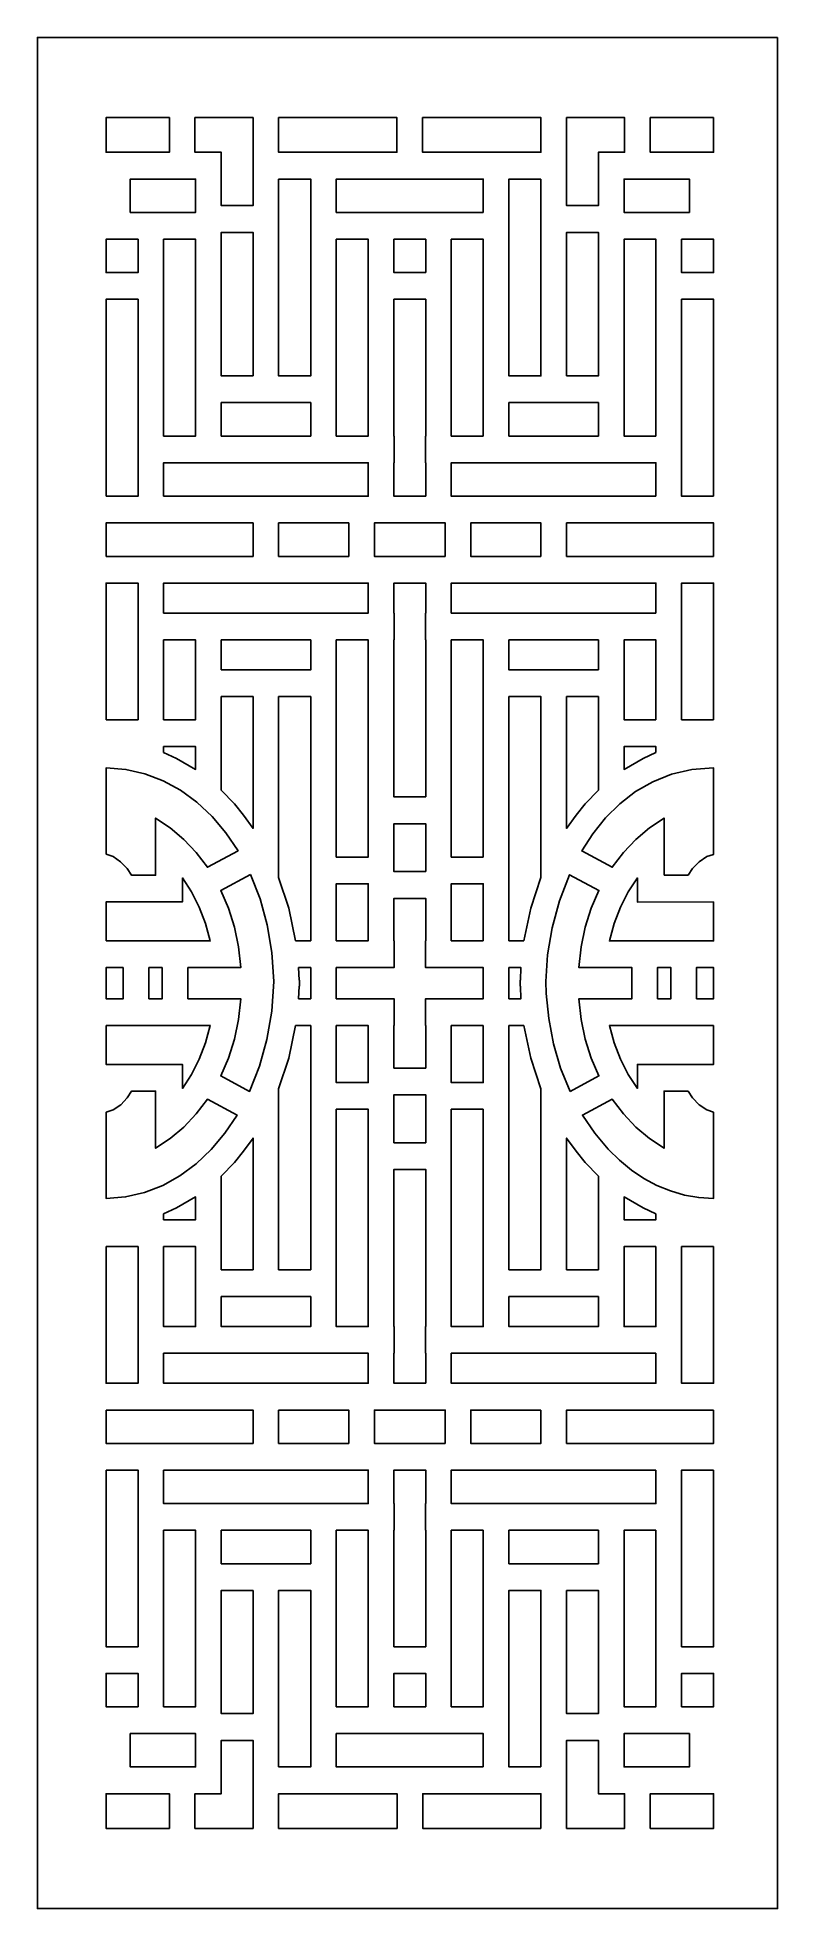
# Model space of a CAD drawing. Header units: centimetres. Extents: x -8.6 to -1.5, y -9 to 9.
import ezdxf

# ---------------------------------------------------------------- set-up
doc = ezdxf.new("R2010")
doc.units = ezdxf.units.CM
doc.header["$MEASUREMENT"] = 0
doc.layers.add('layer 1', color=7, linetype='Continuous')

msp = doc.modelspace()

# ---------------------------------------------------------------- linework, layer by layer
at = {"layer": 'layer 1', "color": 250}
for points, knots in [([(-1.49955, 9.00077), (-1.49955, 9.00077), (-1.49955, 7.89563), (-1.49955, 7.89563), (-1.49955, 7.89563), (-1.49955, 7.89563), (-1.49955, 7.63848), (-1.49955, 7.63848), (-1.49955, 7.63848), (-1.49955, 7.63848), (-1.49955, 7.31703), (-1.49955, 7.31703), (-1.49955, 7.31703), (-1.49955, 7.31703), (-1.49955, 7.05987), (-1.49955, 7.05987), (-1.49955, 7.05987), (-1.49955, 7.05987), (-1.49955, 4.58731), (-1.49955, 4.58731), (-1.49955, 4.58731), (-1.49955, 4.58731), (-1.49955, 4.33015), (-1.49955, 4.33015), (-1.49955, 4.33015), (-1.49955, 4.33015), (-1.49955, 4.00871), (-1.49955, 4.00871), (-1.49955, 4.00871), (-1.49955, 4.00871), (-1.49955, 3.75155), (-1.49955, 3.75155), (-1.49955, 3.75155), (-1.49955, 3.75155), (-1.49955, -3.94676), (-1.49955, -3.94676), (-1.49955, -3.94676), (-1.49955, -3.94676), (-1.49955, -4.20392), (-1.49955, -4.20392), (-1.49955, -4.20392), (-1.49955, -4.20392), (-1.49955, -4.52537), (-1.49955, -4.52537), (-1.49955, -4.52537), (-1.49955, -4.52537), (-1.49955, -4.78252), (-1.49955, -4.78252), (-1.49955, -4.78252), (-1.49955, -4.78252), (-1.49955, -7.05933), (-1.49955, -7.05933), (-1.49955, -7.05933), (-1.49955, -7.05933), (-1.49955, -7.31649), (-1.49955, -7.31649), (-1.49955, -7.31649), (-1.49955, -7.31649), (-1.49955, -7.63793), (-1.49955, -7.63793), (-1.49955, -7.63793), (-1.49955, -7.63793), (-1.49955, -7.89509), (-1.49955, -7.89509), (-1.49955, -7.89509), (-1.49955, -7.89509), (-1.49955, -9.00022), (-1.49955, -9.00022), (-1.49955, -9.00022), (-1.49955, -9.00022), (-5.05447, -9.00022), (-5.05447, -9.00022), (-5.05447, -9.00022), (-5.05447, -9.00022), (-5.06096, -9.00022), (-5.06096, -9.00022), (-5.06096, -9.00022), (-5.06096, -9.00022), (-8.61588, -9.00022), (-8.61588, -9.00022), (-8.61588, -9.00022), (-8.61588, -9.00022), (-8.61588, -7.89509), (-8.61588, -7.89509), (-8.61588, -7.89509), (-8.61588, -7.89509), (-8.61588, -7.63793), (-8.61588, -7.63793), (-8.61588, -7.63793), (-8.61588, -7.63793), (-8.61588, -7.31649), (-8.61588, -7.31649), (-8.61588, -7.31649), (-8.61588, -7.31649), (-8.61588, -7.05933), (-8.61588, -7.05933), (-8.61588, -7.05933), (-8.61588, -7.05933), (-8.61588, -4.78252), (-8.61588, -4.78252), (-8.61588, -4.78252), (-8.61588, -4.78252), (-8.61588, -4.52537), (-8.61588, -4.52537), (-8.61588, -4.52537), (-8.61588, -4.52537), (-8.61588, -4.20392), (-8.61588, -4.20392), (-8.61588, -4.20392), (-8.61588, -4.20392), (-8.61588, -3.94676), (-8.61588, -3.94676), (-8.61588, -3.94676), (-8.61588, -3.94676), (-8.61588, 3.75155), (-8.61588, 3.75155), (-8.61588, 3.75155), (-8.61588, 3.75155), (-8.61588, 4.00871), (-8.61588, 4.00871), (-8.61588, 4.00871), (-8.61588, 4.00871), (-8.61588, 4.33015), (-8.61588, 4.33015), (-8.61588, 4.33015), (-8.61588, 4.33015), (-8.61588, 4.58731), (-8.61588, 4.58731), (-8.61588, 4.58731), (-8.61588, 4.58731), (-8.61588, 7.05987), (-8.61588, 7.05987), (-8.61588, 7.05987), (-8.61588, 7.05987), (-8.61588, 7.31703), (-8.61588, 7.31703), (-8.61588, 7.31703), (-8.61588, 7.31703), (-8.61588, 7.63848), (-8.61588, 7.63848), (-8.61588, 7.63848), (-8.61588, 7.63848), (-8.61588, 7.89563), (-8.61588, 7.89563), (-8.61588, 7.89563), (-8.61588, 7.89563), (-8.61588, 9.00077), (-8.61588, 9.00077), (-8.61588, 9.00077), (-8.61588, 9.00077), (-5.06096, 9.00077), (-5.06096, 9.00077), (-5.06096, 9.00077), (-5.06096, 9.00077), (-5.05447, 9.00077), (-5.05447, 9.00077), (-5.05447, 9.00077), (-5.05447, 9.00077), (-1.49955, 9.00077), (-1.49955, 9.00077)], [0, 0, 0, 0, 0.02439024, 0.02439024, 0.02439024, 0.02439024, 0.04878049, 0.04878049, 0.04878049, 0.04878049, 0.07317073, 0.07317073, 0.07317073, 0.07317073, 0.09756098, 0.09756098, 0.09756098, 0.09756098, 0.12195122, 0.12195122, 0.12195122, 0.12195122, 0.14634146, 0.14634146, 0.14634146, 0.14634146, 0.17073171, 0.17073171, 0.17073171, 0.17073171, 0.19512195, 0.19512195, 0.19512195, 0.19512195, 0.2195122, 0.2195122, 0.2195122, 0.2195122, 0.24390244, 0.24390244, 0.24390244, 0.24390244, 0.26829268, 0.26829268, 0.26829268, 0.26829268, 0.29268293, 0.29268293, 0.29268293, 0.29268293, 0.31707317, 0.31707317, 0.31707317, 0.31707317, 0.34146341, 0.34146341, 0.34146341, 0.34146341, 0.36585366, 0.36585366, 0.36585366, 0.36585366, 0.3902439, 0.3902439, 0.3902439, 0.3902439, 0.41463415, 0.41463415, 0.41463415, 0.41463415, 0.43902439, 0.43902439, 0.43902439, 0.43902439, 0.46341463, 0.46341463, 0.46341463, 0.46341463, 0.48780488, 0.48780488, 0.48780488, 0.48780488, 0.51219512, 0.51219512, 0.51219512, 0.51219512, 0.53658537, 0.53658537, 0.53658537, 0.53658537, 0.56097561, 0.56097561, 0.56097561, 0.56097561, 0.58536585, 0.58536585, 0.58536585, 0.58536585, 0.6097561, 0.6097561, 0.6097561, 0.6097561, 0.63414634, 0.63414634, 0.63414634, 0.63414634, 0.65853659, 0.65853659, 0.65853659, 0.65853659, 0.68292683, 0.68292683, 0.68292683, 0.68292683, 0.70731707, 0.70731707, 0.70731707, 0.70731707, 0.73170732, 0.73170732, 0.73170732, 0.73170732, 0.75609756, 0.75609756, 0.75609756, 0.75609756, 0.7804878, 0.7804878, 0.7804878, 0.7804878, 0.80487805, 0.80487805, 0.80487805, 0.80487805, 0.82926829, 0.82926829, 0.82926829, 0.82926829, 0.85365854, 0.85365854, 0.85365854, 0.85365854, 0.87804878, 0.87804878, 0.87804878, 0.87804878, 0.90243902, 0.90243902, 0.90243902, 0.90243902, 0.92682927, 0.92682927, 0.92682927, 0.92682927, 0.95121951, 0.95121951, 0.95121951, 0.95121951, 1, 1, 1, 1]), ([(-7.34729, 8.2293), (-7.34729, 8.2293), (-7.34729, 7.89563), (-7.34729, 7.89563), (-7.34729, 7.89563), (-7.34729, 7.89563), (-7.95611, 7.89563), (-7.95611, 7.89563), (-7.95611, 7.89563), (-7.95611, 7.89563), (-7.95611, 8.2293), (-7.95611, 8.2293), (-7.95611, 8.2293), (-7.95611, 8.2293), (-7.34729, 8.2293), (-7.34729, 8.2293)], [0, 0, 0, 0, 0.2, 0.2, 0.2, 0.2, 0.4, 0.4, 0.4, 0.4, 0.6, 0.6, 0.6, 0.6, 1, 1, 1, 1]), ([(-7.10106, 8.2293), (-7.10106, 8.2293), (-6.54271, 8.2293), (-6.54271, 8.2293), (-6.54271, 8.2293), (-6.54271, 8.2293), (-6.54271, 7.89563), (-6.54271, 7.89563), (-6.54271, 7.89563), (-6.54271, 7.89563), (-6.54271, 7.63848), (-6.54271, 7.63848), (-6.54271, 7.63848), (-6.54271, 7.63848), (-6.54271, 7.38228), (-6.54271, 7.38228), (-6.54271, 7.38228), (-6.54271, 7.38228), (-6.84905, 7.38228), (-6.84905, 7.38228), (-6.84905, 7.38228), (-6.84905, 7.38228), (-6.84905, 7.63848), (-6.84905, 7.63848), (-6.84905, 7.63848), (-6.84905, 7.63848), (-6.84905, 7.89563), (-6.84905, 7.89563), (-6.84905, 7.89563), (-6.84905, 7.89563), (-7.09495, 7.89563), (-7.09495, 7.89563), (-7.09495, 7.89563), (-7.09495, 7.89563), (-7.10106, 7.89563), (-7.10106, 7.89563), (-7.10106, 7.89563), (-7.10106, 7.89563), (-7.10106, 8.2293), (-7.10106, 8.2293)], [0, 0, 0, 0, 0.09090909, 0.09090909, 0.09090909, 0.09090909, 0.18181818, 0.18181818, 0.18181818, 0.18181818, 0.27272727, 0.27272727, 0.27272727, 0.27272727, 0.36363636, 0.36363636, 0.36363636, 0.36363636, 0.45454545, 0.45454545, 0.45454545, 0.45454545, 0.54545455, 0.54545455, 0.54545455, 0.54545455, 0.63636364, 0.63636364, 0.63636364, 0.63636364, 0.72727273, 0.72727273, 0.72727273, 0.72727273, 0.81818182, 0.81818182, 0.81818182, 0.81818182, 1, 1, 1, 1]), ([(-6.29648, 8.2293), (-6.29648, 8.2293), (-5.15953, 8.2293), (-5.15953, 8.2293), (-5.15953, 8.2293), (-5.15953, 8.2293), (-5.15953, 7.89563), (-5.15953, 7.89563), (-5.15953, 7.89563), (-5.15953, 7.89563), (-6.29648, 7.89563), (-6.29648, 7.89563), (-6.29648, 7.89563), (-6.29648, 7.89563), (-6.29648, 8.2293), (-6.29648, 8.2293)], [0, 0, 0, 0, 0.2, 0.2, 0.2, 0.2, 0.4, 0.4, 0.4, 0.4, 0.6, 0.6, 0.6, 0.6, 1, 1, 1, 1]), ([(-4.9133, 8.2293), (-4.9133, 8.2293), (-3.77442, 8.2293), (-3.77442, 8.2293), (-3.77442, 8.2293), (-3.77442, 8.2293), (-3.77442, 7.89563), (-3.77442, 7.89563), (-3.77442, 7.89563), (-3.77442, 7.89563), (-4.9133, 7.89563), (-4.9133, 7.89563), (-4.9133, 7.89563), (-4.9133, 7.89563), (-4.9133, 8.2293), (-4.9133, 8.2293)], [0, 0, 0, 0, 0.2, 0.2, 0.2, 0.2, 0.4, 0.4, 0.4, 0.4, 0.6, 0.6, 0.6, 0.6, 1, 1, 1, 1]), ([(-3.52819, 8.2293), (-3.52819, 8.2293), (-2.97016, 8.2293), (-2.97016, 8.2293), (-2.97016, 8.2293), (-2.97016, 8.2293), (-2.97016, 8.05507), (-2.97016, 8.05507), (-2.97016, 8.05507), (-2.97016, 8.05507), (-2.96984, 8.05507), (-2.96984, 8.05507), (-2.96984, 8.05507), (-2.96984, 8.05507), (-2.96984, 7.89563), (-2.96984, 7.89563), (-2.96984, 7.89563), (-2.96984, 7.89563), (-2.97594, 7.89563), (-2.97594, 7.89563), (-2.97594, 7.89563), (-2.97594, 7.89563), (-3.22185, 7.89563), (-3.22185, 7.89563), (-3.22185, 7.89563), (-3.22185, 7.89563), (-3.22185, 7.63848), (-3.22185, 7.63848), (-3.22185, 7.63848), (-3.22185, 7.63848), (-3.22185, 7.38228), (-3.22185, 7.38228), (-3.22185, 7.38228), (-3.22185, 7.38228), (-3.52819, 7.38228), (-3.52819, 7.38228), (-3.52819, 7.38228), (-3.52819, 7.38228), (-3.52819, 7.63848), (-3.52819, 7.63848), (-3.52819, 7.63848), (-3.52819, 7.63848), (-3.52819, 7.89563), (-3.52819, 7.89563), (-3.52819, 7.89563), (-3.52819, 7.89563), (-3.52819, 8.2293), (-3.52819, 8.2293)], [0, 0, 0, 0, 0.07692308, 0.07692308, 0.07692308, 0.07692308, 0.15384615, 0.15384615, 0.15384615, 0.15384615, 0.23076923, 0.23076923, 0.23076923, 0.23076923, 0.30769231, 0.30769231, 0.30769231, 0.30769231, 0.38461538, 0.38461538, 0.38461538, 0.38461538, 0.46153846, 0.46153846, 0.46153846, 0.46153846, 0.53846154, 0.53846154, 0.53846154, 0.53846154, 0.61538462, 0.61538462, 0.61538462, 0.61538462, 0.69230769, 0.69230769, 0.69230769, 0.69230769, 0.76923077, 0.76923077, 0.76923077, 0.76923077, 0.84615385, 0.84615385, 0.84615385, 0.84615385, 1, 1, 1, 1]), ([(-2.11479, 8.2293), (-2.11479, 8.2293), (-2.72425, 8.2293), (-2.72425, 8.2293), (-2.72425, 8.2293), (-2.72425, 8.2293), (-2.72425, 8.13125), (-2.72425, 8.13125), (-2.72425, 8.13125), (-2.72425, 8.13125), (-2.72361, 8.13125), (-2.72361, 8.13125), (-2.72361, 8.13125), (-2.72361, 8.13125), (-2.72361, 7.89563), (-2.72361, 7.89563), (-2.72361, 7.89563), (-2.72361, 7.89563), (-2.11479, 7.89563), (-2.11479, 7.89563), (-2.11479, 7.89563), (-2.11479, 7.89563), (-2.11479, 8.2293), (-2.11479, 8.2293)], [0, 0, 0, 0, 0.14285714, 0.14285714, 0.14285714, 0.14285714, 0.28571429, 0.28571429, 0.28571429, 0.28571429, 0.42857143, 0.42857143, 0.42857143, 0.42857143, 0.57142857, 0.57142857, 0.57142857, 0.57142857, 0.71428571, 0.71428571, 0.71428571, 0.71428571, 1, 1, 1, 1]), ([(-7.40226, 7.31703), (-7.40226, 7.31703), (-7.64848, 7.31703), (-7.64848, 7.31703), (-7.64848, 7.31703), (-7.64848, 7.31703), (-7.7237, 7.31703), (-7.7237, 7.31703), (-7.7237, 7.31703), (-7.7237, 7.31703), (-7.7237, 7.63848), (-7.7237, 7.63848), (-7.7237, 7.63848), (-7.7237, 7.63848), (-7.09495, 7.63848), (-7.09495, 7.63848), (-7.09495, 7.63848), (-7.09495, 7.63848), (-7.09495, 7.31703), (-7.09495, 7.31703), (-7.09495, 7.31703), (-7.09495, 7.31703), (-7.40226, 7.31703), (-7.40226, 7.31703)], [0, 0, 0, 0, 0.14285714, 0.14285714, 0.14285714, 0.14285714, 0.28571429, 0.28571429, 0.28571429, 0.28571429, 0.42857143, 0.42857143, 0.42857143, 0.42857143, 0.57142857, 0.57142857, 0.57142857, 0.57142857, 0.71428571, 0.71428571, 0.71428571, 0.71428571, 1, 1, 1, 1]), ([(-6.29648, 7.63848), (-6.29648, 7.63848), (-5.98854, 7.63848), (-5.98854, 7.63848), (-5.98854, 7.63848), (-5.98854, 7.63848), (-5.98854, 7.52018), (-5.98854, 7.52018), (-5.98854, 7.52018), (-5.98854, 7.52018), (-5.98854, 7.31703), (-5.98854, 7.31703), (-5.98854, 7.31703), (-5.98854, 7.31703), (-5.98854, 7.05987), (-5.98854, 7.05987), (-5.98854, 7.05987), (-5.98854, 7.05987), (-5.98854, 5.74452), (-5.98854, 5.74452), (-5.98854, 5.74452), (-5.98854, 5.74452), (-6.29648, 5.74452), (-6.29648, 5.74452), (-6.29648, 5.74452), (-6.29648, 5.74452), (-6.29648, 7.63848), (-6.29648, 7.63848)], [0, 0, 0, 0, 0.125, 0.125, 0.125, 0.125, 0.25, 0.25, 0.25, 0.25, 0.375, 0.375, 0.375, 0.375, 0.5, 0.5, 0.5, 0.5, 0.625, 0.625, 0.625, 0.625, 0.75, 0.75, 0.75, 0.75, 1, 1, 1, 1]), ([(-4.32859, 7.31703), (-4.32859, 7.31703), (-4.32859, 7.63848), (-4.32859, 7.63848), (-4.32859, 7.63848), (-4.32859, 7.63848), (-5.74231, 7.63848), (-5.74231, 7.63848), (-5.74231, 7.63848), (-5.74231, 7.63848), (-5.74231, 7.31703), (-5.74231, 7.31703), (-5.74231, 7.31703), (-5.74231, 7.31703), (-4.32859, 7.31703), (-4.32859, 7.31703)], [0, 0, 0, 0, 0.2, 0.2, 0.2, 0.2, 0.4, 0.4, 0.4, 0.4, 0.6, 0.6, 0.6, 0.6, 1, 1, 1, 1]), ([(-3.77442, 7.63848), (-3.77442, 7.63848), (-4.08236, 7.63848), (-4.08236, 7.63848), (-4.08236, 7.63848), (-4.08236, 7.63848), (-4.08236, 7.52018), (-4.08236, 7.52018), (-4.08236, 7.52018), (-4.08236, 7.52018), (-4.08236, 7.31703), (-4.08236, 7.31703), (-4.08236, 7.31703), (-4.08236, 7.31703), (-4.08236, 7.05987), (-4.08236, 7.05987), (-4.08236, 7.05987), (-4.08236, 7.05987), (-4.08236, 5.74452), (-4.08236, 5.74452), (-4.08236, 5.74452), (-4.08236, 5.74452), (-3.77442, 5.74452), (-3.77442, 5.74452), (-3.77442, 5.74452), (-3.77442, 5.74452), (-3.77442, 7.63848), (-3.77442, 7.63848)], [0, 0, 0, 0, 0.125, 0.125, 0.125, 0.125, 0.25, 0.25, 0.25, 0.25, 0.375, 0.375, 0.375, 0.375, 0.5, 0.5, 0.5, 0.5, 0.625, 0.625, 0.625, 0.625, 0.75, 0.75, 0.75, 0.75, 1, 1, 1, 1]), ([(-2.66864, 7.31703), (-2.66864, 7.31703), (-2.42242, 7.31703), (-2.42242, 7.31703), (-2.42242, 7.31703), (-2.42242, 7.31703), (-2.3472, 7.31703), (-2.3472, 7.31703), (-2.3472, 7.31703), (-2.3472, 7.31703), (-2.3472, 7.63848), (-2.3472, 7.63848), (-2.3472, 7.63848), (-2.3472, 7.63848), (-2.97594, 7.63848), (-2.97594, 7.63848), (-2.97594, 7.63848), (-2.97594, 7.63848), (-2.97594, 7.31703), (-2.97594, 7.31703), (-2.97594, 7.31703), (-2.97594, 7.31703), (-2.66864, 7.31703), (-2.66864, 7.31703)], [0, 0, 0, 0, 0.14285714, 0.14285714, 0.14285714, 0.14285714, 0.28571429, 0.28571429, 0.28571429, 0.28571429, 0.42857143, 0.42857143, 0.42857143, 0.42857143, 0.57142857, 0.57142857, 0.57142857, 0.57142857, 0.71428571, 0.71428571, 0.71428571, 0.71428571, 1, 1, 1, 1]), ([(-7.64848, 7.05987), (-7.64848, 7.05987), (-7.64848, 6.73843), (-7.64848, 6.73843), (-7.64848, 6.73843), (-7.64848, 6.73843), (-7.95611, 6.73843), (-7.95611, 6.73843), (-7.95611, 6.73843), (-7.95611, 6.73843), (-7.95611, 7.05987), (-7.95611, 7.05987), (-7.95611, 7.05987), (-7.95611, 7.05987), (-7.64848, 7.05987), (-7.64848, 7.05987)], [0, 0, 0, 0, 0.2, 0.2, 0.2, 0.2, 0.4, 0.4, 0.4, 0.4, 0.6, 0.6, 0.6, 0.6, 1, 1, 1, 1]), ([(-7.40226, 5.16591), (-7.40226, 5.16591), (-7.40226, 7.05987), (-7.40226, 7.05987), (-7.40226, 7.05987), (-7.40226, 7.05987), (-7.09495, 7.05987), (-7.09495, 7.05987), (-7.09495, 7.05987), (-7.09495, 7.05987), (-7.09495, 5.16591), (-7.09495, 5.16591), (-7.09495, 5.16591), (-7.09495, 5.16591), (-7.40226, 5.16591), (-7.40226, 5.16591)], [0, 0, 0, 0, 0.2, 0.2, 0.2, 0.2, 0.4, 0.4, 0.4, 0.4, 0.6, 0.6, 0.6, 0.6, 1, 1, 1, 1]), ([(-6.54271, 5.74452), (-6.54271, 5.74452), (-6.84905, 5.74452), (-6.84905, 5.74452), (-6.84905, 5.74452), (-6.84905, 5.74452), (-6.84905, 7.12513), (-6.84905, 7.12513), (-6.84905, 7.12513), (-6.84905, 7.12513), (-6.54271, 7.12513), (-6.54271, 7.12513), (-6.54271, 7.12513), (-6.54271, 7.12513), (-6.54271, 5.74452), (-6.54271, 5.74452)], [0, 0, 0, 0, 0.2, 0.2, 0.2, 0.2, 0.4, 0.4, 0.4, 0.4, 0.6, 0.6, 0.6, 0.6, 1, 1, 1, 1]), ([(-5.74231, 5.16591), (-5.74231, 5.16591), (-5.74231, 7.05987), (-5.74231, 7.05987), (-5.74231, 7.05987), (-5.74231, 7.05987), (-5.43436, 7.05987), (-5.43436, 7.05987), (-5.43436, 7.05987), (-5.43436, 7.05987), (-5.43436, 5.16591), (-5.43436, 5.16591), (-5.43436, 5.16591), (-5.43436, 5.16591), (-5.74231, 5.16591), (-5.74231, 5.16591)], [0, 0, 0, 0, 0.2, 0.2, 0.2, 0.2, 0.4, 0.4, 0.4, 0.4, 0.6, 0.6, 0.6, 0.6, 1, 1, 1, 1]), ([(-4.88276, 6.73843), (-4.88276, 6.73843), (-4.88276, 7.05987), (-4.88276, 7.05987), (-4.88276, 7.05987), (-4.88276, 7.05987), (-5.18814, 7.05987), (-5.18814, 7.05987), (-5.18814, 7.05987), (-5.18814, 7.05987), (-5.18814, 6.73843), (-5.18814, 6.73843), (-5.18814, 6.73843), (-5.18814, 6.73843), (-4.88276, 6.73843), (-4.88276, 6.73843)], [0, 0, 0, 0, 0.2, 0.2, 0.2, 0.2, 0.4, 0.4, 0.4, 0.4, 0.6, 0.6, 0.6, 0.6, 1, 1, 1, 1]), ([(-4.32859, 5.16591), (-4.32859, 5.16591), (-4.32859, 7.05987), (-4.32859, 7.05987), (-4.32859, 7.05987), (-4.32859, 7.05987), (-4.63653, 7.05987), (-4.63653, 7.05987), (-4.63653, 7.05987), (-4.63653, 7.05987), (-4.63653, 5.16591), (-4.63653, 5.16591), (-4.63653, 5.16591), (-4.63653, 5.16591), (-4.32859, 5.16591), (-4.32859, 5.16591)], [0, 0, 0, 0, 0.2, 0.2, 0.2, 0.2, 0.4, 0.4, 0.4, 0.4, 0.6, 0.6, 0.6, 0.6, 1, 1, 1, 1]), ([(-3.52819, 5.74452), (-3.52819, 5.74452), (-3.22185, 5.74452), (-3.22185, 5.74452), (-3.22185, 5.74452), (-3.22185, 5.74452), (-3.22185, 7.12513), (-3.22185, 7.12513), (-3.22185, 7.12513), (-3.22185, 7.12513), (-3.52819, 7.12513), (-3.52819, 7.12513), (-3.52819, 7.12513), (-3.52819, 7.12513), (-3.52819, 5.74452), (-3.52819, 5.74452)], [0, 0, 0, 0, 0.2, 0.2, 0.2, 0.2, 0.4, 0.4, 0.4, 0.4, 0.6, 0.6, 0.6, 0.6, 1, 1, 1, 1]), ([(-2.66864, 5.16591), (-2.66864, 5.16591), (-2.66864, 7.05987), (-2.66864, 7.05987), (-2.66864, 7.05987), (-2.66864, 7.05987), (-2.97594, 7.05987), (-2.97594, 7.05987), (-2.97594, 7.05987), (-2.97594, 7.05987), (-2.97594, 5.16591), (-2.97594, 5.16591), (-2.97594, 5.16591), (-2.97594, 5.16591), (-2.66864, 5.16591), (-2.66864, 5.16591)], [0, 0, 0, 0, 0.2, 0.2, 0.2, 0.2, 0.4, 0.4, 0.4, 0.4, 0.6, 0.6, 0.6, 0.6, 1, 1, 1, 1]), ([(-2.42242, 7.05987), (-2.42242, 7.05987), (-2.42242, 6.73843), (-2.42242, 6.73843), (-2.42242, 6.73843), (-2.42242, 6.73843), (-2.11479, 6.73843), (-2.11479, 6.73843), (-2.11479, 6.73843), (-2.11479, 6.73843), (-2.11479, 7.05987), (-2.11479, 7.05987), (-2.11479, 7.05987), (-2.11479, 7.05987), (-2.42242, 7.05987), (-2.42242, 7.05987)], [0, 0, 0, 0, 0.2, 0.2, 0.2, 0.2, 0.4, 0.4, 0.4, 0.4, 0.6, 0.6, 0.6, 0.6, 1, 1, 1, 1]), ([(-7.95611, 4.58731), (-7.95611, 4.58731), (-7.95611, 6.48127), (-7.95611, 6.48127), (-7.95611, 6.48127), (-7.95611, 6.48127), (-7.64848, 6.48127), (-7.64848, 6.48127), (-7.64848, 6.48127), (-7.64848, 6.48127), (-7.64848, 4.58731), (-7.64848, 4.58731), (-7.64848, 4.58731), (-7.64848, 4.58731), (-7.95611, 4.58731), (-7.95611, 4.58731)], [0, 0, 0, 0, 0.2, 0.2, 0.2, 0.2, 0.4, 0.4, 0.4, 0.4, 0.6, 0.6, 0.6, 0.6, 1, 1, 1, 1]), ([(-4.88276, 4.58731), (-4.88276, 4.58731), (-4.88276, 4.90876), (-4.88276, 4.90876), (-4.88276, 4.90876), (-4.88276, 4.90876), (-4.88341, 4.90876), (-4.88341, 4.90876), (-4.88341, 4.90876), (-4.88341, 4.90876), (-4.88341, 5.16591), (-4.88341, 5.16591), (-4.88341, 5.16591), (-4.88341, 5.16591), (-4.88276, 5.16591), (-4.88276, 5.16591), (-4.88276, 5.16591), (-4.88276, 5.16591), (-4.88276, 6.48127), (-4.88276, 6.48127), (-4.88276, 6.48127), (-4.88276, 6.48127), (-5.18814, 6.48127), (-5.18814, 6.48127), (-5.18814, 6.48127), (-5.18814, 6.48127), (-5.18814, 5.16591), (-5.18814, 5.16591), (-5.18814, 5.16591), (-5.18814, 5.16591), (-5.18749, 5.16591), (-5.18749, 5.16591), (-5.18749, 5.16591), (-5.18749, 5.16591), (-5.18749, 4.90876), (-5.18749, 4.90876), (-5.18749, 4.90876), (-5.18749, 4.90876), (-5.18814, 4.90876), (-5.18814, 4.90876), (-5.18814, 4.90876), (-5.18814, 4.90876), (-5.18814, 4.58731), (-5.18814, 4.58731), (-5.18814, 4.58731), (-5.18814, 4.58731), (-4.88276, 4.58731), (-4.88276, 4.58731)], [0, 0, 0, 0, 0.07692308, 0.07692308, 0.07692308, 0.07692308, 0.15384615, 0.15384615, 0.15384615, 0.15384615, 0.23076923, 0.23076923, 0.23076923, 0.23076923, 0.30769231, 0.30769231, 0.30769231, 0.30769231, 0.38461538, 0.38461538, 0.38461538, 0.38461538, 0.46153846, 0.46153846, 0.46153846, 0.46153846, 0.53846154, 0.53846154, 0.53846154, 0.53846154, 0.61538462, 0.61538462, 0.61538462, 0.61538462, 0.69230769, 0.69230769, 0.69230769, 0.69230769, 0.76923077, 0.76923077, 0.76923077, 0.76923077, 0.84615385, 0.84615385, 0.84615385, 0.84615385, 1, 1, 1, 1]), ([(-2.11479, 4.58731), (-2.11479, 4.58731), (-2.11479, 6.48127), (-2.11479, 6.48127), (-2.11479, 6.48127), (-2.11479, 6.48127), (-2.42242, 6.48127), (-2.42242, 6.48127), (-2.42242, 6.48127), (-2.42242, 6.48127), (-2.42242, 4.58731), (-2.42242, 4.58731), (-2.42242, 4.58731), (-2.42242, 4.58731), (-2.11479, 4.58731), (-2.11479, 4.58731)], [0, 0, 0, 0, 0.2, 0.2, 0.2, 0.2, 0.4, 0.4, 0.4, 0.4, 0.6, 0.6, 0.6, 0.6, 1, 1, 1, 1]), ([(-6.84905, 5.16591), (-6.84905, 5.16591), (-6.84905, 5.48736), (-6.84905, 5.48736), (-6.84905, 5.48736), (-6.84905, 5.48736), (-5.98854, 5.48736), (-5.98854, 5.48736), (-5.98854, 5.48736), (-5.98854, 5.48736), (-5.98854, 5.16591), (-5.98854, 5.16591), (-5.98854, 5.16591), (-5.98854, 5.16591), (-6.84905, 5.16591), (-6.84905, 5.16591)], [0, 0, 0, 0, 0.2, 0.2, 0.2, 0.2, 0.4, 0.4, 0.4, 0.4, 0.6, 0.6, 0.6, 0.6, 1, 1, 1, 1]), ([(-3.22185, 5.16591), (-3.22185, 5.16591), (-3.22185, 5.48736), (-3.22185, 5.48736), (-3.22185, 5.48736), (-3.22185, 5.48736), (-4.08236, 5.48736), (-4.08236, 5.48736), (-4.08236, 5.48736), (-4.08236, 5.48736), (-4.08236, 5.16591), (-4.08236, 5.16591), (-4.08236, 5.16591), (-4.08236, 5.16591), (-3.22185, 5.16591), (-3.22185, 5.16591)], [0, 0, 0, 0, 0.2, 0.2, 0.2, 0.2, 0.4, 0.4, 0.4, 0.4, 0.6, 0.6, 0.6, 0.6, 1, 1, 1, 1]), ([(-7.40226, 4.58731), (-7.40226, 4.58731), (-7.40226, 4.90876), (-7.40226, 4.90876), (-7.40226, 4.90876), (-7.40226, 4.90876), (-5.43436, 4.90876), (-5.43436, 4.90876), (-5.43436, 4.90876), (-5.43436, 4.90876), (-5.43436, 4.58731), (-5.43436, 4.58731), (-5.43436, 4.58731), (-5.43436, 4.58731), (-6.29648, 4.58731), (-6.29648, 4.58731), (-6.29648, 4.58731), (-6.29648, 4.58731), (-6.54271, 4.58731), (-6.54271, 4.58731), (-6.54271, 4.58731), (-6.54271, 4.58731), (-7.40226, 4.58731), (-7.40226, 4.58731)], [0, 0, 0, 0, 0.14285714, 0.14285714, 0.14285714, 0.14285714, 0.28571429, 0.28571429, 0.28571429, 0.28571429, 0.42857143, 0.42857143, 0.42857143, 0.42857143, 0.57142857, 0.57142857, 0.57142857, 0.57142857, 0.71428571, 0.71428571, 0.71428571, 0.71428571, 1, 1, 1, 1]), ([(-2.66864, 4.58731), (-2.66864, 4.58731), (-2.66864, 4.90876), (-2.66864, 4.90876), (-2.66864, 4.90876), (-2.66864, 4.90876), (-4.63653, 4.90876), (-4.63653, 4.90876), (-4.63653, 4.90876), (-4.63653, 4.90876), (-4.63653, 4.58731), (-4.63653, 4.58731), (-4.63653, 4.58731), (-4.63653, 4.58731), (-3.77442, 4.58731), (-3.77442, 4.58731), (-3.77442, 4.58731), (-3.77442, 4.58731), (-3.52819, 4.58731), (-3.52819, 4.58731), (-3.52819, 4.58731), (-3.52819, 4.58731), (-2.66864, 4.58731), (-2.66864, 4.58731)], [0, 0, 0, 0, 0.14285714, 0.14285714, 0.14285714, 0.14285714, 0.28571429, 0.28571429, 0.28571429, 0.28571429, 0.42857143, 0.42857143, 0.42857143, 0.42857143, 0.57142857, 0.57142857, 0.57142857, 0.57142857, 0.71428571, 0.71428571, 0.71428571, 0.71428571, 1, 1, 1, 1]), ([(-7.95611, 4.00871), (-7.95611, 4.00871), (-7.95611, 4.33015), (-7.95611, 4.33015), (-7.95611, 4.33015), (-7.95611, 4.33015), (-6.54271, 4.33015), (-6.54271, 4.33015), (-6.54271, 4.33015), (-6.54271, 4.33015), (-6.54271, 4.00871), (-6.54271, 4.00871), (-6.54271, 4.00871), (-6.54271, 4.00871), (-7.95611, 4.00871), (-7.95611, 4.00871)], [0, 0, 0, 0, 0.2, 0.2, 0.2, 0.2, 0.4, 0.4, 0.4, 0.4, 0.6, 0.6, 0.6, 0.6, 1, 1, 1, 1]), ([(-6.29648, 4.00871), (-6.29648, 4.00871), (-6.29648, 4.33015), (-6.29648, 4.33015), (-6.29648, 4.33015), (-6.29648, 4.33015), (-5.62209, 4.33015), (-5.62209, 4.33015), (-5.62209, 4.33015), (-5.62209, 4.33015), (-5.62209, 4.00871), (-5.62209, 4.00871), (-5.62209, 4.00871), (-5.62209, 4.00871), (-6.29648, 4.00871), (-6.29648, 4.00871)], [0, 0, 0, 0, 0.2, 0.2, 0.2, 0.2, 0.4, 0.4, 0.4, 0.4, 0.6, 0.6, 0.6, 0.6, 1, 1, 1, 1]), ([(-4.69504, 4.00871), (-4.69504, 4.00871), (-4.69504, 4.33015), (-4.69504, 4.33015), (-4.69504, 4.33015), (-4.69504, 4.33015), (-5.37586, 4.33015), (-5.37586, 4.33015), (-5.37586, 4.33015), (-5.37586, 4.33015), (-5.37586, 4.00871), (-5.37586, 4.00871), (-5.37586, 4.00871), (-5.37586, 4.00871), (-4.69504, 4.00871), (-4.69504, 4.00871)], [0, 0, 0, 0, 0.2, 0.2, 0.2, 0.2, 0.4, 0.4, 0.4, 0.4, 0.6, 0.6, 0.6, 0.6, 1, 1, 1, 1]), ([(-3.77442, 4.00871), (-3.77442, 4.00871), (-3.77442, 4.33015), (-3.77442, 4.33015), (-3.77442, 4.33015), (-3.77442, 4.33015), (-4.44881, 4.33015), (-4.44881, 4.33015), (-4.44881, 4.33015), (-4.44881, 4.33015), (-4.44881, 4.00871), (-4.44881, 4.00871), (-4.44881, 4.00871), (-4.44881, 4.00871), (-3.77442, 4.00871), (-3.77442, 4.00871)], [0, 0, 0, 0, 0.2, 0.2, 0.2, 0.2, 0.4, 0.4, 0.4, 0.4, 0.6, 0.6, 0.6, 0.6, 1, 1, 1, 1]), ([(-2.11479, 4.00871), (-2.11479, 4.00871), (-2.11479, 4.33015), (-2.11479, 4.33015), (-2.11479, 4.33015), (-2.11479, 4.33015), (-3.52819, 4.33015), (-3.52819, 4.33015), (-3.52819, 4.33015), (-3.52819, 4.33015), (-3.52819, 4.00871), (-3.52819, 4.00871), (-3.52819, 4.00871), (-3.52819, 4.00871), (-2.11479, 4.00871), (-2.11479, 4.00871)], [0, 0, 0, 0, 0.2, 0.2, 0.2, 0.2, 0.4, 0.4, 0.4, 0.4, 0.6, 0.6, 0.6, 0.6, 1, 1, 1, 1]), ([(-7.95611, 2.43619), (-7.95611, 2.43619), (-7.95611, 3.75155), (-7.95611, 3.75155), (-7.95611, 3.75155), (-7.95611, 3.75155), (-7.64848, 3.75155), (-7.64848, 3.75155), (-7.64848, 3.75155), (-7.64848, 3.75155), (-7.64848, 2.43619), (-7.64848, 2.43619), (-7.64848, 2.43619), (-7.64848, 2.43619), (-7.95611, 2.43619), (-7.95611, 2.43619)], [0, 0, 0, 0, 0.2, 0.2, 0.2, 0.2, 0.4, 0.4, 0.4, 0.4, 0.6, 0.6, 0.6, 0.6, 1, 1, 1, 1]), ([(-7.40226, 3.46257), (-7.40226, 3.46257), (-7.40226, 3.75155), (-7.40226, 3.75155), (-7.40226, 3.75155), (-7.40226, 3.75155), (-5.43436, 3.75155), (-5.43436, 3.75155), (-5.43436, 3.75155), (-5.43436, 3.75155), (-5.43436, 3.46257), (-5.43436, 3.46257), (-5.43436, 3.46257), (-5.43436, 3.46257), (-7.40226, 3.46257), (-7.40226, 3.46257)], [0, 0, 0, 0, 0.2, 0.2, 0.2, 0.2, 0.4, 0.4, 0.4, 0.4, 0.6, 0.6, 0.6, 0.6, 1, 1, 1, 1]), ([(-4.88276, 1.69397), (-4.88276, 1.69397), (-4.88276, 3.20541), (-4.88276, 3.20541), (-4.88276, 3.20541), (-4.88276, 3.20541), (-4.88341, 3.20541), (-4.88341, 3.20541), (-4.88341, 3.20541), (-4.88341, 3.20541), (-4.88341, 3.46257), (-4.88341, 3.46257), (-4.88341, 3.46257), (-4.88341, 3.46257), (-4.88276, 3.46257), (-4.88276, 3.46257), (-4.88276, 3.46257), (-4.88276, 3.46257), (-4.88276, 3.75155), (-4.88276, 3.75155), (-4.88276, 3.75155), (-4.88276, 3.75155), (-5.18814, 3.75155), (-5.18814, 3.75155), (-5.18814, 3.75155), (-5.18814, 3.75155), (-5.18814, 3.46257), (-5.18814, 3.46257), (-5.18814, 3.46257), (-5.18814, 3.46257), (-5.18749, 3.46257), (-5.18749, 3.46257), (-5.18749, 3.46257), (-5.18749, 3.46257), (-5.18749, 3.20541), (-5.18749, 3.20541), (-5.18749, 3.20541), (-5.18749, 3.20541), (-5.18814, 3.20541), (-5.18814, 3.20541), (-5.18814, 3.20541), (-5.18814, 3.20541), (-5.18814, 1.69397), (-5.18814, 1.69397), (-5.18814, 1.69397), (-5.18814, 1.69397), (-4.88276, 1.69397), (-4.88276, 1.69397)], [0, 0, 0, 0, 0.07692308, 0.07692308, 0.07692308, 0.07692308, 0.15384615, 0.15384615, 0.15384615, 0.15384615, 0.23076923, 0.23076923, 0.23076923, 0.23076923, 0.30769231, 0.30769231, 0.30769231, 0.30769231, 0.38461538, 0.38461538, 0.38461538, 0.38461538, 0.46153846, 0.46153846, 0.46153846, 0.46153846, 0.53846154, 0.53846154, 0.53846154, 0.53846154, 0.61538462, 0.61538462, 0.61538462, 0.61538462, 0.69230769, 0.69230769, 0.69230769, 0.69230769, 0.76923077, 0.76923077, 0.76923077, 0.76923077, 0.84615385, 0.84615385, 0.84615385, 0.84615385, 1, 1, 1, 1]), ([(-2.66864, 3.46257), (-2.66864, 3.46257), (-2.66864, 3.75155), (-2.66864, 3.75155), (-2.66864, 3.75155), (-2.66864, 3.75155), (-4.63653, 3.75155), (-4.63653, 3.75155), (-4.63653, 3.75155), (-4.63653, 3.75155), (-4.63653, 3.46257), (-4.63653, 3.46257), (-4.63653, 3.46257), (-4.63653, 3.46257), (-2.66864, 3.46257), (-2.66864, 3.46257)], [0, 0, 0, 0, 0.2, 0.2, 0.2, 0.2, 0.4, 0.4, 0.4, 0.4, 0.6, 0.6, 0.6, 0.6, 1, 1, 1, 1]), ([(-2.11479, 2.43619), (-2.11479, 2.43619), (-2.11479, 3.75155), (-2.11479, 3.75155), (-2.11479, 3.75155), (-2.11479, 3.75155), (-2.42242, 3.75155), (-2.42242, 3.75155), (-2.42242, 3.75155), (-2.42242, 3.75155), (-2.42242, 2.43619), (-2.42242, 2.43619), (-2.42242, 2.43619), (-2.42242, 2.43619), (-2.11479, 2.43619), (-2.11479, 2.43619)], [0, 0, 0, 0, 0.2, 0.2, 0.2, 0.2, 0.4, 0.4, 0.4, 0.4, 0.6, 0.6, 0.6, 0.6, 1, 1, 1, 1]), ([(-7.40226, 2.43619), (-7.40226, 2.43619), (-7.40226, 3.20541), (-7.40226, 3.20541), (-7.40226, 3.20541), (-7.40226, 3.20541), (-7.09495, 3.20541), (-7.09495, 3.20541), (-7.09495, 3.20541), (-7.09495, 3.20541), (-7.09495, 2.43619), (-7.09495, 2.43619), (-7.09495, 2.43619), (-7.09495, 2.43619), (-7.40226, 2.43619), (-7.40226, 2.43619)], [0, 0, 0, 0, 0.2, 0.2, 0.2, 0.2, 0.4, 0.4, 0.4, 0.4, 0.6, 0.6, 0.6, 0.6, 1, 1, 1, 1]), ([(-6.84905, 2.91675), (-6.84905, 2.91675), (-6.84905, 3.20541), (-6.84905, 3.20541), (-6.84905, 3.20541), (-6.84905, 3.20541), (-5.98854, 3.20541), (-5.98854, 3.20541), (-5.98854, 3.20541), (-5.98854, 3.20541), (-5.98854, 2.91675), (-5.98854, 2.91675), (-5.98854, 2.91675), (-5.98854, 2.91675), (-6.84905, 2.91675), (-6.84905, 2.91675)], [0, 0, 0, 0, 0.2, 0.2, 0.2, 0.2, 0.4, 0.4, 0.4, 0.4, 0.6, 0.6, 0.6, 0.6, 1, 1, 1, 1]), ([(-5.74231, 1.11537), (-5.74231, 1.11537), (-5.74231, 2.6596), (-5.74231, 2.6596), (-5.74231, 2.6596), (-5.74231, 2.6596), (-5.74231, 2.91675), (-5.74231, 2.91675), (-5.74231, 2.91675), (-5.74231, 2.91675), (-5.74231, 3.20541), (-5.74231, 3.20541), (-5.74231, 3.20541), (-5.74231, 3.20541), (-5.43436, 3.20541), (-5.43436, 3.20541), (-5.43436, 3.20541), (-5.43436, 3.20541), (-5.43436, 1.11537), (-5.43436, 1.11537), (-5.43436, 1.11537), (-5.43436, 1.11537), (-5.74231, 1.11537), (-5.74231, 1.11537)], [0, 0, 0, 0, 0.14285714, 0.14285714, 0.14285714, 0.14285714, 0.28571429, 0.28571429, 0.28571429, 0.28571429, 0.42857143, 0.42857143, 0.42857143, 0.42857143, 0.57142857, 0.57142857, 0.57142857, 0.57142857, 0.71428571, 0.71428571, 0.71428571, 0.71428571, 1, 1, 1, 1]), ([(-4.32859, 1.11537), (-4.32859, 1.11537), (-4.32859, 2.6596), (-4.32859, 2.6596), (-4.32859, 2.6596), (-4.32859, 2.6596), (-4.32859, 2.91675), (-4.32859, 2.91675), (-4.32859, 2.91675), (-4.32859, 2.91675), (-4.32859, 3.20541), (-4.32859, 3.20541), (-4.32859, 3.20541), (-4.32859, 3.20541), (-4.63653, 3.20541), (-4.63653, 3.20541), (-4.63653, 3.20541), (-4.63653, 3.20541), (-4.63653, 1.11537), (-4.63653, 1.11537), (-4.63653, 1.11537), (-4.63653, 1.11537), (-4.32859, 1.11537), (-4.32859, 1.11537)], [0, 0, 0, 0, 0.14285714, 0.14285714, 0.14285714, 0.14285714, 0.28571429, 0.28571429, 0.28571429, 0.28571429, 0.42857143, 0.42857143, 0.42857143, 0.42857143, 0.57142857, 0.57142857, 0.57142857, 0.57142857, 0.71428571, 0.71428571, 0.71428571, 0.71428571, 1, 1, 1, 1]), ([(-3.22185, 2.91675), (-3.22185, 2.91675), (-3.22185, 3.20541), (-3.22185, 3.20541), (-3.22185, 3.20541), (-3.22185, 3.20541), (-4.08236, 3.20541), (-4.08236, 3.20541), (-4.08236, 3.20541), (-4.08236, 3.20541), (-4.08236, 2.91675), (-4.08236, 2.91675), (-4.08236, 2.91675), (-4.08236, 2.91675), (-3.22185, 2.91675), (-3.22185, 2.91675)], [0, 0, 0, 0, 0.2, 0.2, 0.2, 0.2, 0.4, 0.4, 0.4, 0.4, 0.6, 0.6, 0.6, 0.6, 1, 1, 1, 1]), ([(-2.66864, 2.43619), (-2.66864, 2.43619), (-2.66864, 3.20541), (-2.66864, 3.20541), (-2.66864, 3.20541), (-2.66864, 3.20541), (-2.97594, 3.20541), (-2.97594, 3.20541), (-2.97594, 3.20541), (-2.97594, 3.20541), (-2.97594, 2.43619), (-2.97594, 2.43619), (-2.97594, 2.43619), (-2.97594, 2.43619), (-2.66864, 2.43619), (-2.66864, 2.43619)], [0, 0, 0, 0, 0.2, 0.2, 0.2, 0.2, 0.4, 0.4, 0.4, 0.4, 0.6, 0.6, 0.6, 0.6, 1, 1, 1, 1]), ([(-6.84905, 1.75987), (-6.84905, 1.75987), (-6.84905, 2.6596), (-6.84905, 2.6596), (-6.84905, 2.6596), (-6.84905, 2.6596), (-6.54271, 2.6596), (-6.54271, 2.6596), (-6.54271, 2.6596), (-6.54271, 2.6596), (-6.54271, 1.39181), (-6.54271, 1.39181), (-6.54271, 1.39181), (-6.54271, 1.39181), (-6.63368, 1.51975), (-6.63368, 1.51975), (-6.63368, 1.51975), (-6.63368, 1.51975), (-6.7224, 1.62743), (-6.7224, 1.62743), (-6.7224, 1.62743), (-6.7224, 1.62743), (-6.84905, 1.75987), (-6.84905, 1.75987)], [0, 0, 0, 0, 0.14285714, 0.14285714, 0.14285714, 0.14285714, 0.28571429, 0.28571429, 0.28571429, 0.28571429, 0.42857143, 0.42857143, 0.42857143, 0.42857143, 0.57142857, 0.57142857, 0.57142857, 0.57142857, 0.71428571, 0.71428571, 0.71428571, 0.71428571, 1, 1, 1, 1]), ([(-6.13319, 0.30983), (-6.13319, 0.30983), (-6.1994, 0.62291), (-6.1994, 0.62291), (-6.1994, 0.62291), (-6.1994, 0.62291), (-6.29648, 0.91768), (-6.29648, 0.91768), (-6.29648, 0.91768), (-6.29648, 0.91768), (-6.29648, 2.6596), (-6.29648, 2.6596), (-6.29648, 2.6596), (-6.29648, 2.6596), (-5.98854, 2.6596), (-5.98854, 2.6596), (-5.98854, 2.6596), (-5.98854, 2.6596), (-5.98854, 0.30983), (-5.98854, 0.30983), (-5.98854, 0.30983), (-5.98854, 0.30983), (-6.13319, 0.30983), (-6.13319, 0.30983)], [0, 0, 0, 0, 0.14285714, 0.14285714, 0.14285714, 0.14285714, 0.28571429, 0.28571429, 0.28571429, 0.28571429, 0.42857143, 0.42857143, 0.42857143, 0.42857143, 0.57142857, 0.57142857, 0.57142857, 0.57142857, 0.71428571, 0.71428571, 0.71428571, 0.71428571, 1, 1, 1, 1]), ([(-3.93771, 0.30983), (-3.93771, 0.30983), (-3.87149, 0.62291), (-3.87149, 0.62291), (-3.87149, 0.62291), (-3.87149, 0.62291), (-3.77442, 0.91768), (-3.77442, 0.91768), (-3.77442, 0.91768), (-3.77442, 0.91768), (-3.77442, 2.6596), (-3.77442, 2.6596), (-3.77442, 2.6596), (-3.77442, 2.6596), (-4.08236, 2.6596), (-4.08236, 2.6596), (-4.08236, 2.6596), (-4.08236, 2.6596), (-4.08236, 0.30983), (-4.08236, 0.30983), (-4.08236, 0.30983), (-4.08236, 0.30983), (-3.93771, 0.30983), (-3.93771, 0.30983)], [0, 0, 0, 0, 0.14285714, 0.14285714, 0.14285714, 0.14285714, 0.28571429, 0.28571429, 0.28571429, 0.28571429, 0.42857143, 0.42857143, 0.42857143, 0.42857143, 0.57142857, 0.57142857, 0.57142857, 0.57142857, 0.71428571, 0.71428571, 0.71428571, 0.71428571, 1, 1, 1, 1]), ([(-3.22185, 1.75987), (-3.22185, 1.75987), (-3.22185, 2.6596), (-3.22185, 2.6596), (-3.22185, 2.6596), (-3.22185, 2.6596), (-3.52819, 2.6596), (-3.52819, 2.6596), (-3.52819, 2.6596), (-3.52819, 2.6596), (-3.52819, 1.39181), (-3.52819, 1.39181), (-3.52819, 1.39181), (-3.52819, 1.39181), (-3.43722, 1.51975), (-3.43722, 1.51975), (-3.43722, 1.51975), (-3.43722, 1.51975), (-3.3485, 1.62743), (-3.3485, 1.62743), (-3.3485, 1.62743), (-3.3485, 1.62743), (-3.22185, 1.75987), (-3.22185, 1.75987)], [0, 0, 0, 0, 0.14285714, 0.14285714, 0.14285714, 0.14285714, 0.28571429, 0.28571429, 0.28571429, 0.28571429, 0.42857143, 0.42857143, 0.42857143, 0.42857143, 0.57142857, 0.57142857, 0.57142857, 0.57142857, 0.71428571, 0.71428571, 0.71428571, 0.71428571, 1, 1, 1, 1]), ([(-7.40226, 2.12214), (-7.40226, 2.12214), (-7.40226, 2.17904), (-7.40226, 2.17904), (-7.40226, 2.17904), (-7.40226, 2.17904), (-7.09495, 2.17904), (-7.09495, 2.17904), (-7.09495, 2.17904), (-7.09495, 2.17904), (-7.09495, 1.95852), (-7.09495, 1.95852), (-7.09495, 1.95852), (-7.09495, 1.95852), (-7.27946, 2.06428), (-7.27946, 2.06428), (-7.27946, 2.06428), (-7.27946, 2.06428), (-7.40226, 2.12214), (-7.40226, 2.12214)], [0, 0, 0, 0, 0.16666667, 0.16666667, 0.16666667, 0.16666667, 0.33333333, 0.33333333, 0.33333333, 0.33333333, 0.5, 0.5, 0.5, 0.5, 0.66666667, 0.66666667, 0.66666667, 0.66666667, 1, 1, 1, 1]), ([(-2.66864, 2.12214), (-2.66864, 2.12214), (-2.66864, 2.17904), (-2.66864, 2.17904), (-2.66864, 2.17904), (-2.66864, 2.17904), (-2.97594, 2.17904), (-2.97594, 2.17904), (-2.97594, 2.17904), (-2.97594, 2.17904), (-2.97594, 1.95852), (-2.97594, 1.95852), (-2.97594, 1.95852), (-2.97594, 1.95852), (-2.79144, 2.06428), (-2.79144, 2.06428), (-2.79144, 2.06428), (-2.79144, 2.06428), (-2.66864, 2.12214), (-2.66864, 2.12214)], [0, 0, 0, 0, 0.16666667, 0.16666667, 0.16666667, 0.16666667, 0.33333333, 0.33333333, 0.33333333, 0.33333333, 0.5, 0.5, 0.5, 0.5, 0.66666667, 0.66666667, 0.66666667, 0.66666667, 1, 1, 1, 1]), ([(-7.95611, 1.14205), (-7.95611, 1.14205), (-7.88892, 1.12148), (-7.88892, 1.12148), (-7.88892, 1.12148), (-7.88892, 1.12148), (-7.81628, 1.07133), (-7.81628, 1.07133), (-7.81628, 1.07133), (-7.81628, 1.07133), (-7.75231, 1.00608), (-7.75231, 1.00608), (-7.75231, 1.00608), (-7.75231, 1.00608), (-7.7102, 0.94082), (-7.7102, 0.94082), (-7.7102, 0.94082), (-7.7102, 0.94082), (-7.47972, 0.94082), (-7.47972, 0.94082), (-7.47972, 0.94082), (-7.47972, 0.94082), (-7.47972, 1.26066), (-7.47972, 1.26066), (-7.47972, 1.26066), (-7.47972, 1.26066), (-7.47972, 1.49082), (-7.47972, 1.49082), (-7.47972, 1.49082), (-7.47972, 1.49082), (-7.33893, 1.39664), (-7.33893, 1.39664), (-7.33893, 1.39664), (-7.33893, 1.39664), (-7.2081, 1.28574), (-7.2081, 1.28574), (-7.2081, 1.28574), (-7.2081, 1.28574), (-7.08852, 1.15876), (-7.08852, 1.15876), (-7.08852, 1.15876), (-7.08852, 1.15876), (-6.98148, 1.01797), (-6.98148, 1.01797), (-6.98148, 1.01797), (-6.98148, 1.01797), (-6.68672, 1.1758), (-6.68672, 1.1758), (-6.68672, 1.1758), (-6.68672, 1.1758), (-6.80501, 1.35003), (-6.80501, 1.35003), (-6.80501, 1.35003), (-6.80501, 1.35003), (-6.93712, 1.50657), (-6.93712, 1.50657), (-6.93712, 1.50657), (-6.93712, 1.50657), (-7.08242, 1.64254), (-7.08242, 1.64254), (-7.08242, 1.64254), (-7.08242, 1.64254), (-7.23896, 1.75762), (-7.23896, 1.75762), (-7.23896, 1.75762), (-7.23896, 1.75762), (-7.40579, 1.84955), (-7.40579, 1.84955), (-7.40579, 1.84955), (-7.40579, 1.84955), (-7.58194, 1.91706), (-7.58194, 1.91706), (-7.58194, 1.91706), (-7.58194, 1.91706), (-7.76581, 1.95852), (-7.76581, 1.95852), (-7.76581, 1.95852), (-7.76581, 1.95852), (-7.95611, 1.97299), (-7.95611, 1.97299), (-7.95611, 1.97299), (-7.95611, 1.97299), (-7.95611, 1.14205), (-7.95611, 1.14205)], [0, 0, 0, 0, 0.04545455, 0.04545455, 0.04545455, 0.04545455, 0.09090909, 0.09090909, 0.09090909, 0.09090909, 0.13636364, 0.13636364, 0.13636364, 0.13636364, 0.18181818, 0.18181818, 0.18181818, 0.18181818, 0.22727273, 0.22727273, 0.22727273, 0.22727273, 0.27272727, 0.27272727, 0.27272727, 0.27272727, 0.31818182, 0.31818182, 0.31818182, 0.31818182, 0.36363636, 0.36363636, 0.36363636, 0.36363636, 0.40909091, 0.40909091, 0.40909091, 0.40909091, 0.45454545, 0.45454545, 0.45454545, 0.45454545, 0.5, 0.5, 0.5, 0.5, 0.54545455, 0.54545455, 0.54545455, 0.54545455, 0.59090909, 0.59090909, 0.59090909, 0.59090909, 0.63636364, 0.63636364, 0.63636364, 0.63636364, 0.68181818, 0.68181818, 0.68181818, 0.68181818, 0.72727273, 0.72727273, 0.72727273, 0.72727273, 0.77272727, 0.77272727, 0.77272727, 0.77272727, 0.81818182, 0.81818182, 0.81818182, 0.81818182, 0.86363636, 0.86363636, 0.86363636, 0.86363636, 0.90909091, 0.90909091, 0.90909091, 0.90909091, 1, 1, 1, 1]), ([(-2.59021, 0.94018), (-2.59021, 0.94018), (-2.59021, 1.4905), (-2.59021, 1.4905), (-2.59021, 1.4905), (-2.59021, 1.4905), (-2.731, 1.39664), (-2.731, 1.39664), (-2.731, 1.39664), (-2.731, 1.39664), (-2.86183, 1.28574), (-2.86183, 1.28574), (-2.86183, 1.28574), (-2.86183, 1.28574), (-2.98141, 1.15876), (-2.98141, 1.15876), (-2.98141, 1.15876), (-2.98141, 1.15876), (-3.08877, 1.01733), (-3.08877, 1.01733), (-3.08877, 1.01733), (-3.08877, 1.01733), (-3.38257, 1.17452), (-3.38257, 1.17452), (-3.38257, 1.17452), (-3.38257, 1.17452), (-3.27489, 1.34038), (-3.27489, 1.34038), (-3.27489, 1.34038), (-3.27489, 1.34038), (-3.15274, 1.49243), (-3.15274, 1.49243), (-3.15274, 1.49243), (-3.15274, 1.49243), (-3.01613, 1.62808), (-3.01613, 1.62808), (-3.01613, 1.62808), (-3.01613, 1.62808), (-2.86472, 1.7454), (-2.86472, 1.7454), (-2.86472, 1.7454), (-2.86472, 1.7454), (-2.69886, 1.84087), (-2.69886, 1.84087), (-2.69886, 1.84087), (-2.69886, 1.84087), (-2.51885, 1.91256), (-2.51885, 1.91256), (-2.51885, 1.91256), (-2.51885, 1.91256), (-2.32405, 1.95724), (-2.32405, 1.95724), (-2.32405, 1.95724), (-2.32405, 1.95724), (-2.11479, 1.97299), (-2.11479, 1.97299), (-2.11479, 1.97299), (-2.11479, 1.97299), (-2.11479, 1.14173), (-2.11479, 1.14173), (-2.11479, 1.14173), (-2.11479, 1.14173), (-2.18069, 1.12148), (-2.18069, 1.12148), (-2.18069, 1.12148), (-2.18069, 1.12148), (-2.25301, 1.07133), (-2.25301, 1.07133), (-2.25301, 1.07133), (-2.25301, 1.07133), (-2.31762, 1.00608), (-2.31762, 1.00608), (-2.31762, 1.00608), (-2.31762, 1.00608), (-2.35973, 0.94082), (-2.35973, 0.94082), (-2.35973, 0.94082), (-2.35973, 0.94082), (-2.59021, 0.94018), (-2.59021, 0.94018)], [0, 0, 0, 0, 0.04761905, 0.04761905, 0.04761905, 0.04761905, 0.0952381, 0.0952381, 0.0952381, 0.0952381, 0.14285714, 0.14285714, 0.14285714, 0.14285714, 0.19047619, 0.19047619, 0.19047619, 0.19047619, 0.23809524, 0.23809524, 0.23809524, 0.23809524, 0.28571429, 0.28571429, 0.28571429, 0.28571429, 0.33333333, 0.33333333, 0.33333333, 0.33333333, 0.38095238, 0.38095238, 0.38095238, 0.38095238, 0.42857143, 0.42857143, 0.42857143, 0.42857143, 0.47619048, 0.47619048, 0.47619048, 0.47619048, 0.52380952, 0.52380952, 0.52380952, 0.52380952, 0.57142857, 0.57142857, 0.57142857, 0.57142857, 0.61904762, 0.61904762, 0.61904762, 0.61904762, 0.66666667, 0.66666667, 0.66666667, 0.66666667, 0.71428571, 0.71428571, 0.71428571, 0.71428571, 0.76190476, 0.76190476, 0.76190476, 0.76190476, 0.80952381, 0.80952381, 0.80952381, 0.80952381, 0.85714286, 0.85714286, 0.85714286, 0.85714286, 0.9047619, 0.9047619, 0.9047619, 0.9047619, 1, 1, 1, 1]), ([(-4.88276, 0.97554), (-4.88276, 0.97554), (-4.88276, 1.43682), (-4.88276, 1.43682), (-4.88276, 1.43682), (-4.88276, 1.43682), (-5.18814, 1.43682), (-5.18814, 1.43682), (-5.18814, 1.43682), (-5.18814, 1.43682), (-5.18814, 0.97554), (-5.18814, 0.97554), (-5.18814, 0.97554), (-5.18814, 0.97554), (-4.88276, 0.97554), (-4.88276, 0.97554)], [0, 0, 0, 0, 0.2, 0.2, 0.2, 0.2, 0.4, 0.4, 0.4, 0.4, 0.6, 0.6, 0.6, 0.6, 1, 1, 1, 1]), ([(-7.95611, 0.30983), (-7.95611, 0.30983), (-6.95448, 0.30918), (-6.95448, 0.30918), (-6.95448, 0.30918), (-6.95448, 0.30918), (-6.99981, 0.47569), (-6.99981, 0.47569), (-6.99981, 0.47569), (-6.99981, 0.47569), (-7.06024, 0.63384), (-7.06024, 0.63384), (-7.06024, 0.63384), (-7.06024, 0.63384), (-7.13481, 0.78074), (-7.13481, 0.78074), (-7.13481, 0.78074), (-7.13481, 0.78074), (-7.22257, 0.91543), (-7.22257, 0.91543), (-7.22257, 0.91543), (-7.22257, 0.91543), (-7.22257, 0.68367), (-7.22257, 0.68367), (-7.22257, 0.68367), (-7.22257, 0.68367), (-7.90853, 0.68399), (-7.90853, 0.68399), (-7.90853, 0.68399), (-7.90853, 0.68399), (-7.90853, 0.68431), (-7.90853, 0.68431), (-7.90853, 0.68431), (-7.90853, 0.68431), (-7.95611, 0.68431), (-7.95611, 0.68431), (-7.95611, 0.68431), (-7.95611, 0.68431), (-7.95611, 0.30983), (-7.95611, 0.30983)], [0, 0, 0, 0, 0.09090909, 0.09090909, 0.09090909, 0.09090909, 0.18181818, 0.18181818, 0.18181818, 0.18181818, 0.27272727, 0.27272727, 0.27272727, 0.27272727, 0.36363636, 0.36363636, 0.36363636, 0.36363636, 0.45454545, 0.45454545, 0.45454545, 0.45454545, 0.54545455, 0.54545455, 0.54545455, 0.54545455, 0.63636364, 0.63636364, 0.63636364, 0.63636364, 0.72727273, 0.72727273, 0.72727273, 0.72727273, 0.81818182, 0.81818182, 0.81818182, 0.81818182, 1, 1, 1, 1]), ([(-6.56682, 0.94822), (-6.56682, 0.94822), (-6.85258, 0.79521), (-6.85258, 0.79521), (-6.85258, 0.79521), (-6.85258, 0.79521), (-6.77929, 0.62356), (-6.77929, 0.62356), (-6.77929, 0.62356), (-6.77929, 0.62356), (-6.72208, 0.44194), (-6.72208, 0.44194), (-6.72208, 0.44194), (-6.72208, 0.44194), (-6.6819, 0.25068), (-6.6819, 0.25068), (-6.6819, 0.25068), (-6.6819, 0.25068), (-6.66036, 0.05267), (-6.66036, 0.05267), (-6.66036, 0.05267), (-6.66036, 0.05267), (-7.16953, 0.05267), (-7.16953, 0.05267), (-7.16953, 0.05267), (-7.16953, 0.05267), (-7.16953, -0.24788), (-7.16953, -0.24788), (-7.16953, -0.24788), (-7.16953, -0.24788), (-6.66036, -0.24788), (-6.66036, -0.24788), (-6.66036, -0.24788), (-6.66036, -0.24788), (-6.6819, -0.44622), (-6.6819, -0.44622), (-6.6819, -0.44622), (-6.6819, -0.44622), (-6.72208, -0.63715), (-6.72208, -0.63715), (-6.72208, -0.63715), (-6.72208, -0.63715), (-6.77929, -0.81877), (-6.77929, -0.81877), (-6.77929, -0.81877), (-6.77929, -0.81877), (-6.85258, -0.99042), (-6.85258, -0.99042), (-6.85258, -0.99042), (-6.85258, -0.99042), (-6.5755, -1.13861), (-6.5755, -1.13861), (-6.5755, -1.13861), (-6.5755, -1.13861), (-6.48035, -0.8972), (-6.48035, -0.8972), (-6.48035, -0.8972), (-6.48035, -0.8972), (-6.40867, -0.63876), (-6.40867, -0.63876), (-6.40867, -0.63876), (-6.40867, -0.63876), (-6.3627, -0.3665), (-6.3627, -0.3665), (-6.3627, -0.3665), (-6.3627, -0.3665), (-6.34374, -0.08137), (-6.34374, -0.08137), (-6.34374, -0.08137), (-6.34374, -0.08137), (-6.36174, 0.197), (-6.36174, 0.197), (-6.36174, 0.197), (-6.36174, 0.197), (-6.40642, 0.46251), (-6.40642, 0.46251), (-6.40642, 0.46251), (-6.40642, 0.46251), (-6.47521, 0.71356), (-6.47521, 0.71356), (-6.47521, 0.71356), (-6.47521, 0.71356), (-6.56682, 0.94822), (-6.56682, 0.94822)], [0, 0, 0, 0, 0.04545455, 0.04545455, 0.04545455, 0.04545455, 0.09090909, 0.09090909, 0.09090909, 0.09090909, 0.13636364, 0.13636364, 0.13636364, 0.13636364, 0.18181818, 0.18181818, 0.18181818, 0.18181818, 0.22727273, 0.22727273, 0.22727273, 0.22727273, 0.27272727, 0.27272727, 0.27272727, 0.27272727, 0.31818182, 0.31818182, 0.31818182, 0.31818182, 0.36363636, 0.36363636, 0.36363636, 0.36363636, 0.40909091, 0.40909091, 0.40909091, 0.40909091, 0.45454545, 0.45454545, 0.45454545, 0.45454545, 0.5, 0.5, 0.5, 0.5, 0.54545455, 0.54545455, 0.54545455, 0.54545455, 0.59090909, 0.59090909, 0.59090909, 0.59090909, 0.63636364, 0.63636364, 0.63636364, 0.63636364, 0.68181818, 0.68181818, 0.68181818, 0.68181818, 0.72727273, 0.72727273, 0.72727273, 0.72727273, 0.77272727, 0.77272727, 0.77272727, 0.77272727, 0.81818182, 0.81818182, 0.81818182, 0.81818182, 0.86363636, 0.86363636, 0.86363636, 0.86363636, 0.90909091, 0.90909091, 0.90909091, 0.90909091, 1, 1, 1, 1]), ([(-3.49508, -1.13861), (-3.49508, -1.13861), (-3.21767, -0.99042), (-3.21767, -0.99042), (-3.21767, -0.99042), (-3.21767, -0.99042), (-3.29096, -0.81877), (-3.29096, -0.81877), (-3.29096, -0.81877), (-3.29096, -0.81877), (-3.34786, -0.63715), (-3.34786, -0.63715), (-3.34786, -0.63715), (-3.34786, -0.63715), (-3.38804, -0.44622), (-3.38804, -0.44622), (-3.38804, -0.44622), (-3.38804, -0.44622), (-3.40958, -0.24788), (-3.40958, -0.24788), (-3.40958, -0.24788), (-3.40958, -0.24788), (-3.1521, -0.24788), (-3.1521, -0.24788), (-3.1521, -0.24788), (-3.1521, -0.24788), (-3.15178, -0.24917), (-3.15178, -0.24917), (-3.15178, -0.24917), (-3.15178, -0.24917), (-2.90041, -0.24788), (-2.90041, -0.24788), (-2.90041, -0.24788), (-2.90041, -0.24788), (-2.90041, 0.05235), (-2.90041, 0.05235), (-2.90041, 0.05235), (-2.90041, 0.05235), (-3.15178, 0.05363), (-3.15178, 0.05363), (-3.15178, 0.05363), (-3.15178, 0.05363), (-3.1521, 0.05235), (-3.1521, 0.05235), (-3.1521, 0.05235), (-3.1521, 0.05235), (-3.40958, 0.05235), (-3.40958, 0.05235), (-3.40958, 0.05235), (-3.40958, 0.05235), (-3.38804, 0.25068), (-3.38804, 0.25068), (-3.38804, 0.25068), (-3.38804, 0.25068), (-3.34786, 0.44162), (-3.34786, 0.44162), (-3.34786, 0.44162), (-3.34786, 0.44162), (-3.29096, 0.62324), (-3.29096, 0.62324), (-3.29096, 0.62324), (-3.29096, 0.62324), (-3.21767, 0.79489), (-3.21767, 0.79489), (-3.21767, 0.79489), (-3.21767, 0.79489), (-3.49958, 0.94565), (-3.49958, 0.94565), (-3.49958, 0.94565), (-3.49958, 0.94565), (-3.59601, 0.69331), (-3.59601, 0.69331), (-3.59601, 0.69331), (-3.59601, 0.69331), (-3.66641, 0.4339), (-3.66641, 0.4339), (-3.66641, 0.4339), (-3.66641, 0.4339), (-3.71013, 0.17353), (-3.71013, 0.17353), (-3.71013, 0.17353), (-3.71013, 0.17353), (-3.72716, -0.08137), (-3.72716, -0.08137), (-3.72716, -0.08137), (-3.72716, -0.08137), (-3.72299, -0.19806), (-3.72299, -0.19806), (-3.72299, -0.19806), (-3.72299, -0.19806), (-3.69952, -0.43722), (-3.69952, -0.43722), (-3.69952, -0.43722), (-3.69952, -0.43722), (-3.65484, -0.67991), (-3.65484, -0.67991), (-3.65484, -0.67991), (-3.65484, -0.67991), (-3.58734, -0.91649), (-3.58734, -0.91649), (-3.58734, -0.91649), (-3.58734, -0.91649), (-3.49508, -1.13861), (-3.49508, -1.13861)], [0, 0, 0, 0, 0.03703704, 0.03703704, 0.03703704, 0.03703704, 0.07407407, 0.07407407, 0.07407407, 0.07407407, 0.11111111, 0.11111111, 0.11111111, 0.11111111, 0.14814815, 0.14814815, 0.14814815, 0.14814815, 0.18518519, 0.18518519, 0.18518519, 0.18518519, 0.22222222, 0.22222222, 0.22222222, 0.22222222, 0.25925926, 0.25925926, 0.25925926, 0.25925926, 0.2962963, 0.2962963, 0.2962963, 0.2962963, 0.33333333, 0.33333333, 0.33333333, 0.33333333, 0.37037037, 0.37037037, 0.37037037, 0.37037037, 0.40740741, 0.40740741, 0.40740741, 0.40740741, 0.44444444, 0.44444444, 0.44444444, 0.44444444, 0.48148148, 0.48148148, 0.48148148, 0.48148148, 0.51851852, 0.51851852, 0.51851852, 0.51851852, 0.55555556, 0.55555556, 0.55555556, 0.55555556, 0.59259259, 0.59259259, 0.59259259, 0.59259259, 0.62962963, 0.62962963, 0.62962963, 0.62962963, 0.66666667, 0.66666667, 0.66666667, 0.66666667, 0.7037037, 0.7037037, 0.7037037, 0.7037037, 0.74074074, 0.74074074, 0.74074074, 0.74074074, 0.77777778, 0.77777778, 0.77777778, 0.77777778, 0.81481481, 0.81481481, 0.81481481, 0.81481481, 0.85185185, 0.85185185, 0.85185185, 0.85185185, 0.88888889, 0.88888889, 0.88888889, 0.88888889, 0.92592593, 0.92592593, 0.92592593, 0.92592593, 1, 1, 1, 1]), ([(-2.11479, 0.68399), (-2.11479, 0.68399), (-2.11479, 0.3095), (-2.11479, 0.3095), (-2.11479, 0.3095), (-2.11479, 0.3095), (-3.11545, 0.30854), (-3.11545, 0.30854), (-3.11545, 0.30854), (-3.11545, 0.30854), (-3.07045, 0.47569), (-3.07045, 0.47569), (-3.07045, 0.47569), (-3.07045, 0.47569), (-3.0097, 0.6332), (-3.0097, 0.6332), (-3.0097, 0.6332), (-3.0097, 0.6332), (-2.93512, 0.78042), (-2.93512, 0.78042), (-2.93512, 0.78042), (-2.93512, 0.78042), (-2.84737, 0.91511), (-2.84737, 0.91511), (-2.84737, 0.91511), (-2.84737, 0.91511), (-2.84737, 0.68302), (-2.84737, 0.68302), (-2.84737, 0.68302), (-2.84737, 0.68302), (-2.11479, 0.68399), (-2.11479, 0.68399)], [0, 0, 0, 0, 0.11111111, 0.11111111, 0.11111111, 0.11111111, 0.22222222, 0.22222222, 0.22222222, 0.22222222, 0.33333333, 0.33333333, 0.33333333, 0.33333333, 0.44444444, 0.44444444, 0.44444444, 0.44444444, 0.55555556, 0.55555556, 0.55555556, 0.55555556, 0.66666667, 0.66666667, 0.66666667, 0.66666667, 0.77777778, 0.77777778, 0.77777778, 0.77777778, 1, 1, 1, 1]), ([(-5.74231, 0.30983), (-5.74231, 0.30983), (-5.74231, 0.85821), (-5.74231, 0.85821), (-5.74231, 0.85821), (-5.74231, 0.85821), (-5.43436, 0.85821), (-5.43436, 0.85821), (-5.43436, 0.85821), (-5.43436, 0.85821), (-5.43436, 0.30983), (-5.43436, 0.30983), (-5.43436, 0.30983), (-5.43436, 0.30983), (-5.74231, 0.30983), (-5.74231, 0.30983)], [0, 0, 0, 0, 0.2, 0.2, 0.2, 0.2, 0.4, 0.4, 0.4, 0.4, 0.6, 0.6, 0.6, 0.6, 1, 1, 1, 1]), ([(-4.32859, 0.30983), (-4.32859, 0.30983), (-4.32859, 0.85821), (-4.32859, 0.85821), (-4.32859, 0.85821), (-4.32859, 0.85821), (-4.63653, 0.85821), (-4.63653, 0.85821), (-4.63653, 0.85821), (-4.63653, 0.85821), (-4.63653, 0.30983), (-4.63653, 0.30983), (-4.63653, 0.30983), (-4.63653, 0.30983), (-4.32859, 0.30983), (-4.32859, 0.30983)], [0, 0, 0, 0, 0.2, 0.2, 0.2, 0.2, 0.4, 0.4, 0.4, 0.4, 0.6, 0.6, 0.6, 0.6, 1, 1, 1, 1]), ([(-4.88276, -0.91392), (-4.88276, -0.91392), (-4.88276, -0.50536), (-4.88276, -0.50536), (-4.88276, -0.50536), (-4.88276, -0.50536), (-4.88341, -0.50536), (-4.88341, -0.50536), (-4.88341, -0.50536), (-4.88341, -0.50536), (-4.88341, -0.24821), (-4.88341, -0.24821), (-4.88341, -0.24821), (-4.88341, -0.24821), (-4.88276, -0.24821), (-4.88276, -0.24821), (-4.88276, -0.24821), (-4.88276, -0.24821), (-4.88276, -0.24788), (-4.88276, -0.24788), (-4.88276, -0.24788), (-4.88276, -0.24788), (-4.63653, -0.24788), (-4.63653, -0.24788), (-4.63653, -0.24788), (-4.63653, -0.24788), (-4.63653, -0.24821), (-4.63653, -0.24821), (-4.63653, -0.24821), (-4.63653, -0.24821), (-4.32859, -0.24821), (-4.32859, -0.24821), (-4.32859, -0.24821), (-4.32859, -0.24821), (-4.32859, 0.05267), (-4.32859, 0.05267), (-4.32859, 0.05267), (-4.32859, 0.05267), (-4.63653, 0.05267), (-4.63653, 0.05267), (-4.63653, 0.05267), (-4.63653, 0.05267), (-4.63653, 0.05235), (-4.63653, 0.05235), (-4.63653, 0.05235), (-4.63653, 0.05235), (-4.88276, 0.05235), (-4.88276, 0.05235), (-4.88276, 0.05235), (-4.88276, 0.05235), (-4.88276, 0.05267), (-4.88276, 0.05267), (-4.88276, 0.05267), (-4.88276, 0.05267), (-4.88341, 0.05267), (-4.88341, 0.05267), (-4.88341, 0.05267), (-4.88341, 0.05267), (-4.88341, 0.30983), (-4.88341, 0.30983), (-4.88341, 0.30983), (-4.88341, 0.30983), (-4.88276, 0.30983), (-4.88276, 0.30983), (-4.88276, 0.30983), (-4.88276, 0.30983), (-4.88276, 0.71838), (-4.88276, 0.71838), (-4.88276, 0.71838), (-4.88276, 0.71838), (-5.18814, 0.71838), (-5.18814, 0.71838), (-5.18814, 0.71838), (-5.18814, 0.71838), (-5.18814, 0.30983), (-5.18814, 0.30983), (-5.18814, 0.30983), (-5.18814, 0.30983), (-5.18749, 0.30983), (-5.18749, 0.30983), (-5.18749, 0.30983), (-5.18749, 0.30983), (-5.18749, 0.05267), (-5.18749, 0.05267), (-5.18749, 0.05267), (-5.18749, 0.05267), (-5.18814, 0.05267), (-5.18814, 0.05267), (-5.18814, 0.05267), (-5.18814, 0.05267), (-5.18814, 0.05235), (-5.18814, 0.05235), (-5.18814, 0.05235), (-5.18814, 0.05235), (-5.43436, 0.05235), (-5.43436, 0.05235), (-5.43436, 0.05235), (-5.43436, 0.05235), (-5.43436, 0.05267), (-5.43436, 0.05267), (-5.43436, 0.05267), (-5.43436, 0.05267), (-5.74231, 0.05267), (-5.74231, 0.05267), (-5.74231, 0.05267), (-5.74231, 0.05267), (-5.74231, -0.24821), (-5.74231, -0.24821), (-5.74231, -0.24821), (-5.74231, -0.24821), (-5.43436, -0.24821), (-5.43436, -0.24821), (-5.43436, -0.24821), (-5.43436, -0.24821), (-5.43436, -0.24788), (-5.43436, -0.24788), (-5.43436, -0.24788), (-5.43436, -0.24788), (-5.18814, -0.24788), (-5.18814, -0.24788), (-5.18814, -0.24788), (-5.18814, -0.24788), (-5.18814, -0.24821), (-5.18814, -0.24821), (-5.18814, -0.24821), (-5.18814, -0.24821), (-5.18749, -0.24821), (-5.18749, -0.24821), (-5.18749, -0.24821), (-5.18749, -0.24821), (-5.18749, -0.50536), (-5.18749, -0.50536), (-5.18749, -0.50536), (-5.18749, -0.50536), (-5.18814, -0.50536), (-5.18814, -0.50536), (-5.18814, -0.50536), (-5.18814, -0.50536), (-5.18814, -0.91392), (-5.18814, -0.91392), (-5.18814, -0.91392), (-5.18814, -0.91392), (-4.88276, -0.91392), (-4.88276, -0.91392)], [0, 0, 0, 0, 0.02702703, 0.02702703, 0.02702703, 0.02702703, 0.05405405, 0.05405405, 0.05405405, 0.05405405, 0.08108108, 0.08108108, 0.08108108, 0.08108108, 0.10810811, 0.10810811, 0.10810811, 0.10810811, 0.13513514, 0.13513514, 0.13513514, 0.13513514, 0.16216216, 0.16216216, 0.16216216, 0.16216216, 0.18918919, 0.18918919, 0.18918919, 0.18918919, 0.21621622, 0.21621622, 0.21621622, 0.21621622, 0.24324324, 0.24324324, 0.24324324, 0.24324324, 0.27027027, 0.27027027, 0.27027027, 0.27027027, 0.2972973, 0.2972973, 0.2972973, 0.2972973, 0.32432432, 0.32432432, 0.32432432, 0.32432432, 0.35135135, 0.35135135, 0.35135135, 0.35135135, 0.37837838, 0.37837838, 0.37837838, 0.37837838, 0.40540541, 0.40540541, 0.40540541, 0.40540541, 0.43243243, 0.43243243, 0.43243243, 0.43243243, 0.45945946, 0.45945946, 0.45945946, 0.45945946, 0.48648649, 0.48648649, 0.48648649, 0.48648649, 0.51351351, 0.51351351, 0.51351351, 0.51351351, 0.54054054, 0.54054054, 0.54054054, 0.54054054, 0.56756757, 0.56756757, 0.56756757, 0.56756757, 0.59459459, 0.59459459, 0.59459459, 0.59459459, 0.62162162, 0.62162162, 0.62162162, 0.62162162, 0.64864865, 0.64864865, 0.64864865, 0.64864865, 0.67567568, 0.67567568, 0.67567568, 0.67567568, 0.7027027, 0.7027027, 0.7027027, 0.7027027, 0.72972973, 0.72972973, 0.72972973, 0.72972973, 0.75675676, 0.75675676, 0.75675676, 0.75675676, 0.78378378, 0.78378378, 0.78378378, 0.78378378, 0.81081081, 0.81081081, 0.81081081, 0.81081081, 0.83783784, 0.83783784, 0.83783784, 0.83783784, 0.86486486, 0.86486486, 0.86486486, 0.86486486, 0.89189189, 0.89189189, 0.89189189, 0.89189189, 0.91891892, 0.91891892, 0.91891892, 0.91891892, 0.94594595, 0.94594595, 0.94594595, 0.94594595, 1, 1, 1, 1]), ([(-7.79056, 0.05267), (-7.79056, 0.05267), (-7.95611, 0.05267), (-7.95611, 0.05267), (-7.95611, 0.05267), (-7.95611, 0.05267), (-7.95611, 0.05235), (-7.95611, 0.05235), (-7.95611, 0.05235), (-7.95611, 0.05235), (-7.95611, 0.01506), (-7.95611, 0.01506), (-7.95611, 0.01506), (-7.95611, 0.01506), (-7.95611, -0.02255), (-7.95611, -0.02255), (-7.95611, -0.02255), (-7.95611, -0.02255), (-7.95611, -0.06016), (-7.95611, -0.06016), (-7.95611, -0.06016), (-7.95611, -0.06016), (-7.95611, -0.09809), (-7.95611, -0.09809), (-7.95611, -0.09809), (-7.95611, -0.09809), (-7.95611, -0.13538), (-7.95611, -0.13538), (-7.95611, -0.13538), (-7.95611, -0.13538), (-7.95611, -0.17299), (-7.95611, -0.17299), (-7.95611, -0.17299), (-7.95611, -0.17299), (-7.95611, -0.2106), (-7.95611, -0.2106), (-7.95611, -0.2106), (-7.95611, -0.2106), (-7.95611, -0.24788), (-7.95611, -0.24788), (-7.95611, -0.24788), (-7.95611, -0.24788), (-7.79056, -0.24788), (-7.79056, -0.24788), (-7.79056, -0.24788), (-7.79056, -0.24788), (-7.79056, 0.05267), (-7.79056, 0.05267)], [0, 0, 0, 0, 0.07692308, 0.07692308, 0.07692308, 0.07692308, 0.15384615, 0.15384615, 0.15384615, 0.15384615, 0.23076923, 0.23076923, 0.23076923, 0.23076923, 0.30769231, 0.30769231, 0.30769231, 0.30769231, 0.38461538, 0.38461538, 0.38461538, 0.38461538, 0.46153846, 0.46153846, 0.46153846, 0.46153846, 0.53846154, 0.53846154, 0.53846154, 0.53846154, 0.61538462, 0.61538462, 0.61538462, 0.61538462, 0.69230769, 0.69230769, 0.69230769, 0.69230769, 0.76923077, 0.76923077, 0.76923077, 0.76923077, 0.84615385, 0.84615385, 0.84615385, 0.84615385, 1, 1, 1, 1]), ([(-7.41576, 0.05267), (-7.41576, 0.05267), (-7.54466, 0.05267), (-7.54466, 0.05267), (-7.54466, 0.05267), (-7.54466, 0.05267), (-7.54466, -0.24788), (-7.54466, -0.24788), (-7.54466, -0.24788), (-7.54466, -0.24788), (-7.41576, -0.24788), (-7.41576, -0.24788), (-7.41576, -0.24788), (-7.41576, -0.24788), (-7.41576, 0.05267), (-7.41576, 0.05267)], [0, 0, 0, 0, 0.2, 0.2, 0.2, 0.2, 0.4, 0.4, 0.4, 0.4, 0.6, 0.6, 0.6, 0.6, 1, 1, 1, 1]), ([(-6.09847, -0.12798), (-6.09847, -0.12798), (-6.09719, -0.12798), (-6.09719, -0.12798), (-6.09719, -0.12798), (-6.09719, -0.12798), (-6.09751, -0.08137), (-6.09751, -0.08137), (-6.09751, -0.08137), (-6.09751, -0.08137), (-6.09719, -0.07495), (-6.09719, -0.07495), (-6.09719, -0.07495), (-6.09719, -0.07495), (-6.09719, -0.07462), (-6.09719, -0.07462), (-6.09719, -0.07462), (-6.09719, -0.07462), (-6.09719, -0.07398), (-6.09719, -0.07398), (-6.09719, -0.07398), (-6.09719, -0.07398), (-6.09719, -0.06755), (-6.09719, -0.06755), (-6.09719, -0.06755), (-6.09719, -0.06755), (-6.09847, -0.06755), (-6.09847, -0.06755), (-6.09847, -0.06755), (-6.09847, -0.06755), (-6.10426, 0.05267), (-6.10426, 0.05267), (-6.10426, 0.05267), (-6.10426, 0.05267), (-5.98854, 0.05267), (-5.98854, 0.05267), (-5.98854, 0.05267), (-5.98854, 0.05267), (-5.98854, -0.24821), (-5.98854, -0.24821), (-5.98854, -0.24821), (-5.98854, -0.24821), (-6.10426, -0.24821), (-6.10426, -0.24821), (-6.10426, -0.24821), (-6.10426, -0.24821), (-6.09847, -0.12798), (-6.09847, -0.12798)], [0, 0, 0, 0, 0.07692308, 0.07692308, 0.07692308, 0.07692308, 0.15384615, 0.15384615, 0.15384615, 0.15384615, 0.23076923, 0.23076923, 0.23076923, 0.23076923, 0.30769231, 0.30769231, 0.30769231, 0.30769231, 0.38461538, 0.38461538, 0.38461538, 0.38461538, 0.46153846, 0.46153846, 0.46153846, 0.46153846, 0.53846154, 0.53846154, 0.53846154, 0.53846154, 0.61538462, 0.61538462, 0.61538462, 0.61538462, 0.69230769, 0.69230769, 0.69230769, 0.69230769, 0.76923077, 0.76923077, 0.76923077, 0.76923077, 0.84615385, 0.84615385, 0.84615385, 0.84615385, 1, 1, 1, 1]), ([(-3.97243, -0.12798), (-3.97243, -0.12798), (-3.97371, -0.12798), (-3.97371, -0.12798), (-3.97371, -0.12798), (-3.97371, -0.12798), (-3.97339, -0.08137), (-3.97339, -0.08137), (-3.97339, -0.08137), (-3.97339, -0.08137), (-3.97371, -0.07495), (-3.97371, -0.07495), (-3.97371, -0.07495), (-3.97371, -0.07495), (-3.97371, -0.07462), (-3.97371, -0.07462), (-3.97371, -0.07462), (-3.97371, -0.07462), (-3.97371, -0.07398), (-3.97371, -0.07398), (-3.97371, -0.07398), (-3.97371, -0.07398), (-3.97371, -0.06755), (-3.97371, -0.06755), (-3.97371, -0.06755), (-3.97371, -0.06755), (-3.97243, -0.06755), (-3.97243, -0.06755), (-3.97243, -0.06755), (-3.97243, -0.06755), (-3.96664, 0.05267), (-3.96664, 0.05267), (-3.96664, 0.05267), (-3.96664, 0.05267), (-4.08236, 0.05267), (-4.08236, 0.05267), (-4.08236, 0.05267), (-4.08236, 0.05267), (-4.08236, -0.06659), (-4.08236, -0.06659), (-4.08236, -0.06659), (-4.08236, -0.06659), (-4.08236, -0.12863), (-4.08236, -0.12863), (-4.08236, -0.12863), (-4.08236, -0.12863), (-4.08236, -0.24821), (-4.08236, -0.24821), (-4.08236, -0.24821), (-4.08236, -0.24821), (-3.96664, -0.24821), (-3.96664, -0.24821), (-3.96664, -0.24821), (-3.96664, -0.24821), (-3.97243, -0.12798), (-3.97243, -0.12798)], [0, 0, 0, 0, 0.06666667, 0.06666667, 0.06666667, 0.06666667, 0.13333333, 0.13333333, 0.13333333, 0.13333333, 0.2, 0.2, 0.2, 0.2, 0.26666667, 0.26666667, 0.26666667, 0.26666667, 0.33333333, 0.33333333, 0.33333333, 0.33333333, 0.4, 0.4, 0.4, 0.4, 0.46666667, 0.46666667, 0.46666667, 0.46666667, 0.53333333, 0.53333333, 0.53333333, 0.53333333, 0.6, 0.6, 0.6, 0.6, 0.66666667, 0.66666667, 0.66666667, 0.66666667, 0.73333333, 0.73333333, 0.73333333, 0.73333333, 0.8, 0.8, 0.8, 0.8, 0.86666667, 0.86666667, 0.86666667, 0.86666667, 1, 1, 1, 1]), ([(-2.6545, -0.24788), (-2.6545, -0.24788), (-2.52528, -0.24788), (-2.52528, -0.24788), (-2.52528, -0.24788), (-2.52528, -0.24788), (-2.52528, 0.05235), (-2.52528, 0.05235), (-2.52528, 0.05235), (-2.52528, 0.05235), (-2.6545, 0.05235), (-2.6545, 0.05235), (-2.6545, 0.05235), (-2.6545, 0.05235), (-2.6545, -0.24788), (-2.6545, -0.24788)], [0, 0, 0, 0, 0.2, 0.2, 0.2, 0.2, 0.4, 0.4, 0.4, 0.4, 0.6, 0.6, 0.6, 0.6, 1, 1, 1, 1]), ([(-2.27937, -0.24788), (-2.27937, -0.24788), (-2.11479, -0.24788), (-2.11479, -0.24788), (-2.11479, -0.24788), (-2.11479, -0.24788), (-2.11479, -0.17267), (-2.11479, -0.17267), (-2.11479, -0.17267), (-2.11479, -0.17267), (-2.11479, -0.09809), (-2.11479, -0.09809), (-2.11479, -0.09809), (-2.11479, -0.09809), (-2.11479, -0.02255), (-2.11479, -0.02255), (-2.11479, -0.02255), (-2.11479, -0.02255), (-2.11479, 0.05235), (-2.11479, 0.05235), (-2.11479, 0.05235), (-2.11479, 0.05235), (-2.27937, 0.05235), (-2.27937, 0.05235), (-2.27937, 0.05235), (-2.27937, 0.05235), (-2.27937, -0.24788), (-2.27937, -0.24788)], [0, 0, 0, 0, 0.125, 0.125, 0.125, 0.125, 0.25, 0.25, 0.25, 0.25, 0.375, 0.375, 0.375, 0.375, 0.5, 0.5, 0.5, 0.5, 0.625, 0.625, 0.625, 0.625, 0.75, 0.75, 0.75, 0.75, 1, 1, 1, 1]), ([(-7.95611, -0.50504), (-7.95611, -0.50504), (-6.95448, -0.50472), (-6.95448, -0.50472), (-6.95448, -0.50472), (-6.95448, -0.50472), (-6.99981, -0.67187), (-6.99981, -0.67187), (-6.99981, -0.67187), (-6.99981, -0.67187), (-7.06024, -0.82938), (-7.06024, -0.82938), (-7.06024, -0.82938), (-7.06024, -0.82938), (-7.13481, -0.97596), (-7.13481, -0.97596), (-7.13481, -0.97596), (-7.13481, -0.97596), (-7.22257, -1.11065), (-7.22257, -1.11065), (-7.22257, -1.11065), (-7.22257, -1.11065), (-7.22257, -0.8792), (-7.22257, -0.8792), (-7.22257, -0.8792), (-7.22257, -0.8792), (-7.64977, -0.8792), (-7.64977, -0.8792), (-7.64977, -0.8792), (-7.64977, -0.8792), (-7.64977, -0.8792), (-7.64977, -0.8792), (-7.64977, -0.8792), (-7.64977, -0.8792), (-7.95611, -0.87953), (-7.95611, -0.87953), (-7.95611, -0.87953), (-7.95611, -0.87953), (-7.95611, -0.50504), (-7.95611, -0.50504)], [0, 0, 0, 0, 0.09090909, 0.09090909, 0.09090909, 0.09090909, 0.18181818, 0.18181818, 0.18181818, 0.18181818, 0.27272727, 0.27272727, 0.27272727, 0.27272727, 0.36363636, 0.36363636, 0.36363636, 0.36363636, 0.45454545, 0.45454545, 0.45454545, 0.45454545, 0.54545455, 0.54545455, 0.54545455, 0.54545455, 0.63636364, 0.63636364, 0.63636364, 0.63636364, 0.72727273, 0.72727273, 0.72727273, 0.72727273, 0.81818182, 0.81818182, 0.81818182, 0.81818182, 1, 1, 1, 1]), ([(-6.13319, -0.50536), (-6.13319, -0.50536), (-6.1994, -0.81845), (-6.1994, -0.81845), (-6.1994, -0.81845), (-6.1994, -0.81845), (-6.29648, -1.1129), (-6.29648, -1.1129), (-6.29648, -1.1129), (-6.29648, -1.1129), (-6.29648, -2.85481), (-6.29648, -2.85481), (-6.29648, -2.85481), (-6.29648, -2.85481), (-5.98854, -2.85481), (-5.98854, -2.85481), (-5.98854, -2.85481), (-5.98854, -2.85481), (-5.98854, -0.50536), (-5.98854, -0.50536), (-5.98854, -0.50536), (-5.98854, -0.50536), (-6.13319, -0.50536), (-6.13319, -0.50536)], [0, 0, 0, 0, 0.14285714, 0.14285714, 0.14285714, 0.14285714, 0.28571429, 0.28571429, 0.28571429, 0.28571429, 0.42857143, 0.42857143, 0.42857143, 0.42857143, 0.57142857, 0.57142857, 0.57142857, 0.57142857, 0.71428571, 0.71428571, 0.71428571, 0.71428571, 1, 1, 1, 1]), ([(-5.74231, -0.50536), (-5.74231, -0.50536), (-5.74231, -1.05375), (-5.74231, -1.05375), (-5.74231, -1.05375), (-5.74231, -1.05375), (-5.43436, -1.05375), (-5.43436, -1.05375), (-5.43436, -1.05375), (-5.43436, -1.05375), (-5.43436, -0.50536), (-5.43436, -0.50536), (-5.43436, -0.50536), (-5.43436, -0.50536), (-5.74231, -0.50536), (-5.74231, -0.50536)], [0, 0, 0, 0, 0.2, 0.2, 0.2, 0.2, 0.4, 0.4, 0.4, 0.4, 0.6, 0.6, 0.6, 0.6, 1, 1, 1, 1]), ([(-4.32859, -0.50536), (-4.32859, -0.50536), (-4.32859, -1.05375), (-4.32859, -1.05375), (-4.32859, -1.05375), (-4.32859, -1.05375), (-4.63653, -1.05375), (-4.63653, -1.05375), (-4.63653, -1.05375), (-4.63653, -1.05375), (-4.63653, -0.50536), (-4.63653, -0.50536), (-4.63653, -0.50536), (-4.63653, -0.50536), (-4.32859, -0.50536), (-4.32859, -0.50536)], [0, 0, 0, 0, 0.2, 0.2, 0.2, 0.2, 0.4, 0.4, 0.4, 0.4, 0.6, 0.6, 0.6, 0.6, 1, 1, 1, 1]), ([(-3.93771, -0.50536), (-3.93771, -0.50536), (-3.87149, -0.81845), (-3.87149, -0.81845), (-3.87149, -0.81845), (-3.87149, -0.81845), (-3.77442, -1.1129), (-3.77442, -1.1129), (-3.77442, -1.1129), (-3.77442, -1.1129), (-3.77442, -2.85481), (-3.77442, -2.85481), (-3.77442, -2.85481), (-3.77442, -2.85481), (-4.08236, -2.85481), (-4.08236, -2.85481), (-4.08236, -2.85481), (-4.08236, -2.85481), (-4.08236, -0.50536), (-4.08236, -0.50536), (-4.08236, -0.50536), (-4.08236, -0.50536), (-3.93771, -0.50536), (-3.93771, -0.50536)], [0, 0, 0, 0, 0.14285714, 0.14285714, 0.14285714, 0.14285714, 0.28571429, 0.28571429, 0.28571429, 0.28571429, 0.42857143, 0.42857143, 0.42857143, 0.42857143, 0.57142857, 0.57142857, 0.57142857, 0.57142857, 0.71428571, 0.71428571, 0.71428571, 0.71428571, 1, 1, 1, 1]), ([(-2.11479, -0.50504), (-2.11479, -0.50504), (-3.11545, -0.50472), (-3.11545, -0.50472), (-3.11545, -0.50472), (-3.11545, -0.50472), (-3.07045, -0.67187), (-3.07045, -0.67187), (-3.07045, -0.67187), (-3.07045, -0.67187), (-3.0097, -0.82938), (-3.0097, -0.82938), (-3.0097, -0.82938), (-3.0097, -0.82938), (-2.93512, -0.97596), (-2.93512, -0.97596), (-2.93512, -0.97596), (-2.93512, -0.97596), (-2.84737, -1.11065), (-2.84737, -1.11065), (-2.84737, -1.11065), (-2.84737, -1.11065), (-2.84737, -0.8792), (-2.84737, -0.8792), (-2.84737, -0.8792), (-2.84737, -0.8792), (-2.17554, -0.8792), (-2.17554, -0.8792), (-2.17554, -0.8792), (-2.17554, -0.8792), (-2.17554, -0.87953), (-2.17554, -0.87953), (-2.17554, -0.87953), (-2.17554, -0.87953), (-2.11479, -0.87953), (-2.11479, -0.87953), (-2.11479, -0.87953), (-2.11479, -0.87953), (-2.11479, -0.50504), (-2.11479, -0.50504)], [0, 0, 0, 0, 0.09090909, 0.09090909, 0.09090909, 0.09090909, 0.18181818, 0.18181818, 0.18181818, 0.18181818, 0.27272727, 0.27272727, 0.27272727, 0.27272727, 0.36363636, 0.36363636, 0.36363636, 0.36363636, 0.45454545, 0.45454545, 0.45454545, 0.45454545, 0.54545455, 0.54545455, 0.54545455, 0.54545455, 0.63636364, 0.63636364, 0.63636364, 0.63636364, 0.72727273, 0.72727273, 0.72727273, 0.72727273, 0.81818182, 0.81818182, 0.81818182, 0.81818182, 1, 1, 1, 1]), ([(-7.95611, -1.33726), (-7.95611, -1.33726), (-7.88764, -1.31637), (-7.88764, -1.31637), (-7.88764, -1.31637), (-7.88764, -1.31637), (-7.81531, -1.26655), (-7.81531, -1.26655), (-7.81531, -1.26655), (-7.81531, -1.26655), (-7.75167, -1.20129), (-7.75167, -1.20129), (-7.75167, -1.20129), (-7.75167, -1.20129), (-7.7102, -1.13636), (-7.7102, -1.13636), (-7.7102, -1.13636), (-7.7102, -1.13636), (-7.47972, -1.13636), (-7.47972, -1.13636), (-7.47972, -1.13636), (-7.47972, -1.13636), (-7.47972, -1.4562), (-7.47972, -1.4562), (-7.47972, -1.4562), (-7.47972, -1.4562), (-7.47972, -1.68603), (-7.47972, -1.68603), (-7.47972, -1.68603), (-7.47972, -1.68603), (-7.33893, -1.59217), (-7.33893, -1.59217), (-7.33893, -1.59217), (-7.33893, -1.59217), (-7.2081, -1.48127), (-7.2081, -1.48127), (-7.2081, -1.48127), (-7.2081, -1.48127), (-7.08852, -1.3543), (-7.08852, -1.3543), (-7.08852, -1.3543), (-7.08852, -1.3543), (-6.98148, -1.21351), (-6.98148, -1.21351), (-6.98148, -1.21351), (-6.98148, -1.21351), (-6.69572, -1.36619), (-6.69572, -1.36619), (-6.69572, -1.36619), (-6.69572, -1.36619), (-6.81401, -1.54074), (-6.81401, -1.54074), (-6.81401, -1.54074), (-6.81401, -1.54074), (-6.9458, -1.69761), (-6.9458, -1.69761), (-6.9458, -1.69761), (-6.9458, -1.69761), (-7.09013, -1.83454), (-7.09013, -1.83454), (-7.09013, -1.83454), (-7.09013, -1.83454), (-7.24571, -1.95058), (-7.24571, -1.95058), (-7.24571, -1.95058), (-7.24571, -1.95058), (-7.41126, -2.04348), (-7.41126, -2.04348), (-7.41126, -2.04348), (-7.41126, -2.04348), (-7.58548, -2.11195), (-7.58548, -2.11195), (-7.58548, -2.11195), (-7.58548, -2.11195), (-7.76774, -2.15374), (-7.76774, -2.15374), (-7.76774, -2.15374), (-7.76774, -2.15374), (-7.95611, -2.1682), (-7.95611, -2.1682), (-7.95611, -2.1682), (-7.95611, -2.1682), (-7.95611, -1.33726), (-7.95611, -1.33726)], [0, 0, 0, 0, 0.04545455, 0.04545455, 0.04545455, 0.04545455, 0.09090909, 0.09090909, 0.09090909, 0.09090909, 0.13636364, 0.13636364, 0.13636364, 0.13636364, 0.18181818, 0.18181818, 0.18181818, 0.18181818, 0.22727273, 0.22727273, 0.22727273, 0.22727273, 0.27272727, 0.27272727, 0.27272727, 0.27272727, 0.31818182, 0.31818182, 0.31818182, 0.31818182, 0.36363636, 0.36363636, 0.36363636, 0.36363636, 0.40909091, 0.40909091, 0.40909091, 0.40909091, 0.45454545, 0.45454545, 0.45454545, 0.45454545, 0.5, 0.5, 0.5, 0.5, 0.54545455, 0.54545455, 0.54545455, 0.54545455, 0.59090909, 0.59090909, 0.59090909, 0.59090909, 0.63636364, 0.63636364, 0.63636364, 0.63636364, 0.68181818, 0.68181818, 0.68181818, 0.68181818, 0.72727273, 0.72727273, 0.72727273, 0.72727273, 0.77272727, 0.77272727, 0.77272727, 0.77272727, 0.81818182, 0.81818182, 0.81818182, 0.81818182, 0.86363636, 0.86363636, 0.86363636, 0.86363636, 0.90909091, 0.90909091, 0.90909091, 0.90909091, 1, 1, 1, 1]), ([(-4.88276, -1.63235), (-4.88276, -1.63235), (-4.88276, -1.17108), (-4.88276, -1.17108), (-4.88276, -1.17108), (-4.88276, -1.17108), (-5.18814, -1.17108), (-5.18814, -1.17108), (-5.18814, -1.17108), (-5.18814, -1.17108), (-5.18814, -1.63235), (-5.18814, -1.63235), (-5.18814, -1.63235), (-5.18814, -1.63235), (-4.88276, -1.63235), (-4.88276, -1.63235)], [0, 0, 0, 0, 0.2, 0.2, 0.2, 0.2, 0.4, 0.4, 0.4, 0.4, 0.6, 0.6, 0.6, 0.6, 1, 1, 1, 1]), ([(-2.11479, -1.33726), (-2.11479, -1.33726), (-2.18069, -1.31701), (-2.18069, -1.31701), (-2.18069, -1.31701), (-2.18069, -1.31701), (-2.25301, -1.26687), (-2.25301, -1.26687), (-2.25301, -1.26687), (-2.25301, -1.26687), (-2.31762, -1.20161), (-2.31762, -1.20161), (-2.31762, -1.20161), (-2.31762, -1.20161), (-2.35973, -1.13636), (-2.35973, -1.13636), (-2.35973, -1.13636), (-2.35973, -1.13636), (-2.59021, -1.13636), (-2.59021, -1.13636), (-2.59021, -1.13636), (-2.59021, -1.13636), (-2.59021, -1.68603), (-2.59021, -1.68603), (-2.59021, -1.68603), (-2.59021, -1.68603), (-2.731, -1.59217), (-2.731, -1.59217), (-2.731, -1.59217), (-2.731, -1.59217), (-2.86183, -1.48127), (-2.86183, -1.48127), (-2.86183, -1.48127), (-2.86183, -1.48127), (-2.98141, -1.3543), (-2.98141, -1.3543), (-2.98141, -1.3543), (-2.98141, -1.3543), (-3.08877, -1.21351), (-3.08877, -1.21351), (-3.08877, -1.21351), (-3.08877, -1.21351), (-3.37518, -1.36619), (-3.37518, -1.36619), (-3.37518, -1.36619), (-3.37518, -1.36619), (-3.25753, -1.5401), (-3.25753, -1.5401), (-3.25753, -1.5401), (-3.25753, -1.5401), (-3.1267, -1.696), (-3.1267, -1.696), (-3.1267, -1.696), (-3.1267, -1.696), (-3.12638, -1.69632), (-3.12638, -1.69632), (-3.12638, -1.69632), (-3.12638, -1.69632), (-3.12606, -1.69632), (-3.12606, -1.69632), (-3.12606, -1.69632), (-3.12606, -1.69632), (-3.01902, -1.80175), (-3.01902, -1.80175), (-3.01902, -1.80175), (-3.01902, -1.80175), (-2.90523, -1.89497), (-2.90523, -1.89497), (-2.90523, -1.89497), (-2.90523, -1.89497), (-2.78565, -1.97534), (-2.78565, -1.97534), (-2.78565, -1.97534), (-2.78565, -1.97534), (-2.66029, -2.04316), (-2.66029, -2.04316), (-2.66029, -2.04316), (-2.66029, -2.04316), (-2.5301, -2.09684), (-2.5301, -2.09684), (-2.5301, -2.09684), (-2.5301, -2.09684), (-2.39541, -2.13606), (-2.39541, -2.13606), (-2.39541, -2.13606), (-2.39541, -2.13606), (-2.25687, -2.16017), (-2.25687, -2.16017), (-2.25687, -2.16017), (-2.25687, -2.16017), (-2.11479, -2.1682), (-2.11479, -2.1682), (-2.11479, -2.1682), (-2.11479, -2.1682), (-2.11479, -1.33726), (-2.11479, -1.33726)], [0, 0, 0, 0, 0.04, 0.04, 0.04, 0.04, 0.08, 0.08, 0.08, 0.08, 0.12, 0.12, 0.12, 0.12, 0.16, 0.16, 0.16, 0.16, 0.2, 0.2, 0.2, 0.2, 0.24, 0.24, 0.24, 0.24, 0.28, 0.28, 0.28, 0.28, 0.32, 0.32, 0.32, 0.32, 0.36, 0.36, 0.36, 0.36, 0.4, 0.4, 0.4, 0.4, 0.44, 0.44, 0.44, 0.44, 0.48, 0.48, 0.48, 0.48, 0.52, 0.52, 0.52, 0.52, 0.56, 0.56, 0.56, 0.56, 0.6, 0.6, 0.6, 0.6, 0.64, 0.64, 0.64, 0.64, 0.68, 0.68, 0.68, 0.68, 0.72, 0.72, 0.72, 0.72, 0.76, 0.76, 0.76, 0.76, 0.8, 0.8, 0.8, 0.8, 0.84, 0.84, 0.84, 0.84, 0.88, 0.88, 0.88, 0.88, 0.92, 0.92, 0.92, 0.92, 1, 1, 1, 1]), ([(-5.74231, -1.31091), (-5.74231, -1.31091), (-5.74231, -2.85481), (-5.74231, -2.85481), (-5.74231, -2.85481), (-5.74231, -2.85481), (-5.74231, -3.11197), (-5.74231, -3.11197), (-5.74231, -3.11197), (-5.74231, -3.11197), (-5.74231, -3.40095), (-5.74231, -3.40095), (-5.74231, -3.40095), (-5.74231, -3.40095), (-5.43436, -3.40095), (-5.43436, -3.40095), (-5.43436, -3.40095), (-5.43436, -3.40095), (-5.43436, -1.31091), (-5.43436, -1.31091), (-5.43436, -1.31091), (-5.43436, -1.31091), (-5.74231, -1.31091), (-5.74231, -1.31091)], [0, 0, 0, 0, 0.14285714, 0.14285714, 0.14285714, 0.14285714, 0.28571429, 0.28571429, 0.28571429, 0.28571429, 0.42857143, 0.42857143, 0.42857143, 0.42857143, 0.57142857, 0.57142857, 0.57142857, 0.57142857, 0.71428571, 0.71428571, 0.71428571, 0.71428571, 1, 1, 1, 1]), ([(-4.32859, -1.31091), (-4.32859, -1.31091), (-4.32859, -2.85481), (-4.32859, -2.85481), (-4.32859, -2.85481), (-4.32859, -2.85481), (-4.32859, -3.11197), (-4.32859, -3.11197), (-4.32859, -3.11197), (-4.32859, -3.11197), (-4.32859, -3.40095), (-4.32859, -3.40095), (-4.32859, -3.40095), (-4.32859, -3.40095), (-4.63653, -3.40095), (-4.63653, -3.40095), (-4.63653, -3.40095), (-4.63653, -3.40095), (-4.63653, -1.31091), (-4.63653, -1.31091), (-4.63653, -1.31091), (-4.63653, -1.31091), (-4.32859, -1.31091), (-4.32859, -1.31091)], [0, 0, 0, 0, 0.14285714, 0.14285714, 0.14285714, 0.14285714, 0.28571429, 0.28571429, 0.28571429, 0.28571429, 0.42857143, 0.42857143, 0.42857143, 0.42857143, 0.57142857, 0.57142857, 0.57142857, 0.57142857, 0.71428571, 0.71428571, 0.71428571, 0.71428571, 1, 1, 1, 1]), ([(-6.84905, -1.95508), (-6.84905, -1.95508), (-6.84905, -2.85481), (-6.84905, -2.85481), (-6.84905, -2.85481), (-6.84905, -2.85481), (-6.54271, -2.85481), (-6.54271, -2.85481), (-6.54271, -2.85481), (-6.54271, -2.85481), (-6.54271, -1.58735), (-6.54271, -1.58735), (-6.54271, -1.58735), (-6.54271, -1.58735), (-6.63368, -1.71529), (-6.63368, -1.71529), (-6.63368, -1.71529), (-6.63368, -1.71529), (-6.7224, -1.82265), (-6.7224, -1.82265), (-6.7224, -1.82265), (-6.7224, -1.82265), (-6.84905, -1.95508), (-6.84905, -1.95508)], [0, 0, 0, 0, 0.14285714, 0.14285714, 0.14285714, 0.14285714, 0.28571429, 0.28571429, 0.28571429, 0.28571429, 0.42857143, 0.42857143, 0.42857143, 0.42857143, 0.57142857, 0.57142857, 0.57142857, 0.57142857, 0.71428571, 0.71428571, 0.71428571, 0.71428571, 1, 1, 1, 1]), ([(-3.22185, -1.95508), (-3.22185, -1.95508), (-3.22185, -2.85481), (-3.22185, -2.85481), (-3.22185, -2.85481), (-3.22185, -2.85481), (-3.52819, -2.85481), (-3.52819, -2.85481), (-3.52819, -2.85481), (-3.52819, -2.85481), (-3.52819, -1.58735), (-3.52819, -1.58735), (-3.52819, -1.58735), (-3.52819, -1.58735), (-3.43722, -1.71529), (-3.43722, -1.71529), (-3.43722, -1.71529), (-3.43722, -1.71529), (-3.3485, -1.82265), (-3.3485, -1.82265), (-3.3485, -1.82265), (-3.3485, -1.82265), (-3.22185, -1.95508), (-3.22185, -1.95508)], [0, 0, 0, 0, 0.14285714, 0.14285714, 0.14285714, 0.14285714, 0.28571429, 0.28571429, 0.28571429, 0.28571429, 0.42857143, 0.42857143, 0.42857143, 0.42857143, 0.57142857, 0.57142857, 0.57142857, 0.57142857, 0.71428571, 0.71428571, 0.71428571, 0.71428571, 1, 1, 1, 1]), ([(-4.88276, -3.94676), (-4.88276, -3.94676), (-4.88276, -3.65811), (-4.88276, -3.65811), (-4.88276, -3.65811), (-4.88276, -3.65811), (-4.88341, -3.65811), (-4.88341, -3.65811), (-4.88341, -3.65811), (-4.88341, -3.65811), (-4.88341, -3.40095), (-4.88341, -3.40095), (-4.88341, -3.40095), (-4.88341, -3.40095), (-4.88276, -3.40095), (-4.88276, -3.40095), (-4.88276, -3.40095), (-4.88276, -3.40095), (-4.88276, -1.88951), (-4.88276, -1.88951), (-4.88276, -1.88951), (-4.88276, -1.88951), (-5.18814, -1.88951), (-5.18814, -1.88951), (-5.18814, -1.88951), (-5.18814, -1.88951), (-5.18814, -3.40095), (-5.18814, -3.40095), (-5.18814, -3.40095), (-5.18814, -3.40095), (-5.18749, -3.40095), (-5.18749, -3.40095), (-5.18749, -3.40095), (-5.18749, -3.40095), (-5.18749, -3.65811), (-5.18749, -3.65811), (-5.18749, -3.65811), (-5.18749, -3.65811), (-5.18814, -3.65811), (-5.18814, -3.65811), (-5.18814, -3.65811), (-5.18814, -3.65811), (-5.18814, -3.94676), (-5.18814, -3.94676), (-5.18814, -3.94676), (-5.18814, -3.94676), (-4.88276, -3.94676), (-4.88276, -3.94676)], [0, 0, 0, 0, 0.07692308, 0.07692308, 0.07692308, 0.07692308, 0.15384615, 0.15384615, 0.15384615, 0.15384615, 0.23076923, 0.23076923, 0.23076923, 0.23076923, 0.30769231, 0.30769231, 0.30769231, 0.30769231, 0.38461538, 0.38461538, 0.38461538, 0.38461538, 0.46153846, 0.46153846, 0.46153846, 0.46153846, 0.53846154, 0.53846154, 0.53846154, 0.53846154, 0.61538462, 0.61538462, 0.61538462, 0.61538462, 0.69230769, 0.69230769, 0.69230769, 0.69230769, 0.76923077, 0.76923077, 0.76923077, 0.76923077, 0.84615385, 0.84615385, 0.84615385, 0.84615385, 1, 1, 1, 1]), ([(-7.40226, -2.31768), (-7.40226, -2.31768), (-7.40226, -2.37425), (-7.40226, -2.37425), (-7.40226, -2.37425), (-7.40226, -2.37425), (-7.09495, -2.37425), (-7.09495, -2.37425), (-7.09495, -2.37425), (-7.09495, -2.37425), (-7.09495, -2.15374), (-7.09495, -2.15374), (-7.09495, -2.15374), (-7.09495, -2.15374), (-7.27946, -2.25982), (-7.27946, -2.25982), (-7.27946, -2.25982), (-7.27946, -2.25982), (-7.40226, -2.31768), (-7.40226, -2.31768)], [0, 0, 0, 0, 0.16666667, 0.16666667, 0.16666667, 0.16666667, 0.33333333, 0.33333333, 0.33333333, 0.33333333, 0.5, 0.5, 0.5, 0.5, 0.66666667, 0.66666667, 0.66666667, 0.66666667, 1, 1, 1, 1]), ([(-2.66864, -2.31768), (-2.66864, -2.31768), (-2.66864, -2.37425), (-2.66864, -2.37425), (-2.66864, -2.37425), (-2.66864, -2.37425), (-2.97594, -2.37425), (-2.97594, -2.37425), (-2.97594, -2.37425), (-2.97594, -2.37425), (-2.97594, -2.15374), (-2.97594, -2.15374), (-2.97594, -2.15374), (-2.97594, -2.15374), (-2.79144, -2.25982), (-2.79144, -2.25982), (-2.79144, -2.25982), (-2.79144, -2.25982), (-2.66864, -2.31768), (-2.66864, -2.31768)], [0, 0, 0, 0, 0.16666667, 0.16666667, 0.16666667, 0.16666667, 0.33333333, 0.33333333, 0.33333333, 0.33333333, 0.5, 0.5, 0.5, 0.5, 0.66666667, 0.66666667, 0.66666667, 0.66666667, 1, 1, 1, 1]), ([(-7.95611, -2.63141), (-7.95611, -2.63141), (-7.95611, -3.94676), (-7.95611, -3.94676), (-7.95611, -3.94676), (-7.95611, -3.94676), (-7.64848, -3.94676), (-7.64848, -3.94676), (-7.64848, -3.94676), (-7.64848, -3.94676), (-7.64848, -2.63141), (-7.64848, -2.63141), (-7.64848, -2.63141), (-7.64848, -2.63141), (-7.95611, -2.63141), (-7.95611, -2.63141)], [0, 0, 0, 0, 0.2, 0.2, 0.2, 0.2, 0.4, 0.4, 0.4, 0.4, 0.6, 0.6, 0.6, 0.6, 1, 1, 1, 1]), ([(-7.40226, -2.63141), (-7.40226, -2.63141), (-7.40226, -3.40095), (-7.40226, -3.40095), (-7.40226, -3.40095), (-7.40226, -3.40095), (-7.09495, -3.40095), (-7.09495, -3.40095), (-7.09495, -3.40095), (-7.09495, -3.40095), (-7.09495, -2.63141), (-7.09495, -2.63141), (-7.09495, -2.63141), (-7.09495, -2.63141), (-7.40226, -2.63141), (-7.40226, -2.63141)], [0, 0, 0, 0, 0.2, 0.2, 0.2, 0.2, 0.4, 0.4, 0.4, 0.4, 0.6, 0.6, 0.6, 0.6, 1, 1, 1, 1]), ([(-2.66864, -2.63141), (-2.66864, -2.63141), (-2.66864, -3.40095), (-2.66864, -3.40095), (-2.66864, -3.40095), (-2.66864, -3.40095), (-2.97594, -3.40095), (-2.97594, -3.40095), (-2.97594, -3.40095), (-2.97594, -3.40095), (-2.97594, -2.63141), (-2.97594, -2.63141), (-2.97594, -2.63141), (-2.97594, -2.63141), (-2.66864, -2.63141), (-2.66864, -2.63141)], [0, 0, 0, 0, 0.2, 0.2, 0.2, 0.2, 0.4, 0.4, 0.4, 0.4, 0.6, 0.6, 0.6, 0.6, 1, 1, 1, 1]), ([(-2.11479, -2.63141), (-2.11479, -2.63141), (-2.11479, -3.94676), (-2.11479, -3.94676), (-2.11479, -3.94676), (-2.11479, -3.94676), (-2.42242, -3.94676), (-2.42242, -3.94676), (-2.42242, -3.94676), (-2.42242, -3.94676), (-2.42242, -2.63141), (-2.42242, -2.63141), (-2.42242, -2.63141), (-2.42242, -2.63141), (-2.11479, -2.63141), (-2.11479, -2.63141)], [0, 0, 0, 0, 0.2, 0.2, 0.2, 0.2, 0.4, 0.4, 0.4, 0.4, 0.6, 0.6, 0.6, 0.6, 1, 1, 1, 1]), ([(-6.84905, -3.11197), (-6.84905, -3.11197), (-6.84905, -3.40095), (-6.84905, -3.40095), (-6.84905, -3.40095), (-6.84905, -3.40095), (-5.98854, -3.40095), (-5.98854, -3.40095), (-5.98854, -3.40095), (-5.98854, -3.40095), (-5.98854, -3.11197), (-5.98854, -3.11197), (-5.98854, -3.11197), (-5.98854, -3.11197), (-6.84905, -3.11197), (-6.84905, -3.11197)], [0, 0, 0, 0, 0.2, 0.2, 0.2, 0.2, 0.4, 0.4, 0.4, 0.4, 0.6, 0.6, 0.6, 0.6, 1, 1, 1, 1]), ([(-3.22185, -3.11197), (-3.22185, -3.11197), (-3.22185, -3.40095), (-3.22185, -3.40095), (-3.22185, -3.40095), (-3.22185, -3.40095), (-4.08236, -3.40095), (-4.08236, -3.40095), (-4.08236, -3.40095), (-4.08236, -3.40095), (-4.08236, -3.11197), (-4.08236, -3.11197), (-4.08236, -3.11197), (-4.08236, -3.11197), (-3.22185, -3.11197), (-3.22185, -3.11197)], [0, 0, 0, 0, 0.2, 0.2, 0.2, 0.2, 0.4, 0.4, 0.4, 0.4, 0.6, 0.6, 0.6, 0.6, 1, 1, 1, 1]), ([(-7.40226, -3.65811), (-7.40226, -3.65811), (-7.40226, -3.94676), (-7.40226, -3.94676), (-7.40226, -3.94676), (-7.40226, -3.94676), (-5.43436, -3.94676), (-5.43436, -3.94676), (-5.43436, -3.94676), (-5.43436, -3.94676), (-5.43436, -3.65811), (-5.43436, -3.65811), (-5.43436, -3.65811), (-5.43436, -3.65811), (-7.40226, -3.65811), (-7.40226, -3.65811)], [0, 0, 0, 0, 0.2, 0.2, 0.2, 0.2, 0.4, 0.4, 0.4, 0.4, 0.6, 0.6, 0.6, 0.6, 1, 1, 1, 1]), ([(-2.66864, -3.65811), (-2.66864, -3.65811), (-2.66864, -3.94676), (-2.66864, -3.94676), (-2.66864, -3.94676), (-2.66864, -3.94676), (-4.63653, -3.94676), (-4.63653, -3.94676), (-4.63653, -3.94676), (-4.63653, -3.94676), (-4.63653, -3.65811), (-4.63653, -3.65811), (-4.63653, -3.65811), (-4.63653, -3.65811), (-2.66864, -3.65811), (-2.66864, -3.65811)], [0, 0, 0, 0, 0.2, 0.2, 0.2, 0.2, 0.4, 0.4, 0.4, 0.4, 0.6, 0.6, 0.6, 0.6, 1, 1, 1, 1]), ([(-7.95611, -4.20392), (-7.95611, -4.20392), (-7.95611, -4.52537), (-7.95611, -4.52537), (-7.95611, -4.52537), (-7.95611, -4.52537), (-6.54271, -4.52537), (-6.54271, -4.52537), (-6.54271, -4.52537), (-6.54271, -4.52537), (-6.54271, -4.20392), (-6.54271, -4.20392), (-6.54271, -4.20392), (-6.54271, -4.20392), (-7.95611, -4.20392), (-7.95611, -4.20392)], [0, 0, 0, 0, 0.2, 0.2, 0.2, 0.2, 0.4, 0.4, 0.4, 0.4, 0.6, 0.6, 0.6, 0.6, 1, 1, 1, 1]), ([(-6.29648, -4.20392), (-6.29648, -4.20392), (-6.29648, -4.52537), (-6.29648, -4.52537), (-6.29648, -4.52537), (-6.29648, -4.52537), (-5.62209, -4.52537), (-5.62209, -4.52537), (-5.62209, -4.52537), (-5.62209, -4.52537), (-5.62209, -4.20392), (-5.62209, -4.20392), (-5.62209, -4.20392), (-5.62209, -4.20392), (-6.29648, -4.20392), (-6.29648, -4.20392)], [0, 0, 0, 0, 0.2, 0.2, 0.2, 0.2, 0.4, 0.4, 0.4, 0.4, 0.6, 0.6, 0.6, 0.6, 1, 1, 1, 1]), ([(-4.69504, -4.52537), (-4.69504, -4.52537), (-4.69504, -4.20392), (-4.69504, -4.20392), (-4.69504, -4.20392), (-4.69504, -4.20392), (-5.37586, -4.20392), (-5.37586, -4.20392), (-5.37586, -4.20392), (-5.37586, -4.20392), (-5.37586, -4.52537), (-5.37586, -4.52537), (-5.37586, -4.52537), (-5.37586, -4.52537), (-4.69504, -4.52537), (-4.69504, -4.52537)], [0, 0, 0, 0, 0.2, 0.2, 0.2, 0.2, 0.4, 0.4, 0.4, 0.4, 0.6, 0.6, 0.6, 0.6, 1, 1, 1, 1]), ([(-3.77442, -4.20392), (-3.77442, -4.20392), (-3.77442, -4.52537), (-3.77442, -4.52537), (-3.77442, -4.52537), (-3.77442, -4.52537), (-4.44881, -4.52537), (-4.44881, -4.52537), (-4.44881, -4.52537), (-4.44881, -4.52537), (-4.44881, -4.20392), (-4.44881, -4.20392), (-4.44881, -4.20392), (-4.44881, -4.20392), (-3.77442, -4.20392), (-3.77442, -4.20392)], [0, 0, 0, 0, 0.2, 0.2, 0.2, 0.2, 0.4, 0.4, 0.4, 0.4, 0.6, 0.6, 0.6, 0.6, 1, 1, 1, 1]), ([(-2.11479, -4.20392), (-2.11479, -4.20392), (-2.11479, -4.52537), (-2.11479, -4.52537), (-2.11479, -4.52537), (-2.11479, -4.52537), (-3.52819, -4.52537), (-3.52819, -4.52537), (-3.52819, -4.52537), (-3.52819, -4.52537), (-3.52819, -4.20392), (-3.52819, -4.20392), (-3.52819, -4.20392), (-3.52819, -4.20392), (-2.11479, -4.20392), (-2.11479, -4.20392)], [0, 0, 0, 0, 0.2, 0.2, 0.2, 0.2, 0.4, 0.4, 0.4, 0.4, 0.6, 0.6, 0.6, 0.6, 1, 1, 1, 1]), ([(-7.95611, -4.78252), (-7.95611, -4.78252), (-7.95611, -6.48072), (-7.95611, -6.48072), (-7.95611, -6.48072), (-7.95611, -6.48072), (-7.64848, -6.48072), (-7.64848, -6.48072), (-7.64848, -6.48072), (-7.64848, -6.48072), (-7.64848, -4.78252), (-7.64848, -4.78252), (-7.64848, -4.78252), (-7.64848, -4.78252), (-7.95611, -4.78252), (-7.95611, -4.78252)], [0, 0, 0, 0, 0.2, 0.2, 0.2, 0.2, 0.4, 0.4, 0.4, 0.4, 0.6, 0.6, 0.6, 0.6, 1, 1, 1, 1]), ([(-7.40226, -4.78252), (-7.40226, -4.78252), (-7.40226, -5.10397), (-7.40226, -5.10397), (-7.40226, -5.10397), (-7.40226, -5.10397), (-5.43436, -5.10397), (-5.43436, -5.10397), (-5.43436, -5.10397), (-5.43436, -5.10397), (-5.43436, -4.78252), (-5.43436, -4.78252), (-5.43436, -4.78252), (-5.43436, -4.78252), (-6.29648, -4.78252), (-6.29648, -4.78252), (-6.29648, -4.78252), (-6.29648, -4.78252), (-6.54271, -4.78252), (-6.54271, -4.78252), (-6.54271, -4.78252), (-6.54271, -4.78252), (-7.40226, -4.78252), (-7.40226, -4.78252)], [0, 0, 0, 0, 0.14285714, 0.14285714, 0.14285714, 0.14285714, 0.28571429, 0.28571429, 0.28571429, 0.28571429, 0.42857143, 0.42857143, 0.42857143, 0.42857143, 0.57142857, 0.57142857, 0.57142857, 0.57142857, 0.71428571, 0.71428571, 0.71428571, 0.71428571, 1, 1, 1, 1]), ([(-4.88276, -6.48072), (-4.88276, -6.48072), (-4.88276, -5.36113), (-4.88276, -5.36113), (-4.88276, -5.36113), (-4.88276, -5.36113), (-4.88341, -5.36113), (-4.88341, -5.36113), (-4.88341, -5.36113), (-4.88341, -5.36113), (-4.88341, -5.10397), (-4.88341, -5.10397), (-4.88341, -5.10397), (-4.88341, -5.10397), (-4.88276, -5.10397), (-4.88276, -5.10397), (-4.88276, -5.10397), (-4.88276, -5.10397), (-4.88276, -4.78252), (-4.88276, -4.78252), (-4.88276, -4.78252), (-4.88276, -4.78252), (-5.18814, -4.78252), (-5.18814, -4.78252), (-5.18814, -4.78252), (-5.18814, -4.78252), (-5.18814, -5.10397), (-5.18814, -5.10397), (-5.18814, -5.10397), (-5.18814, -5.10397), (-5.18749, -5.10397), (-5.18749, -5.10397), (-5.18749, -5.10397), (-5.18749, -5.10397), (-5.18749, -5.36113), (-5.18749, -5.36113), (-5.18749, -5.36113), (-5.18749, -5.36113), (-5.18814, -5.36113), (-5.18814, -5.36113), (-5.18814, -5.36113), (-5.18814, -5.36113), (-5.18814, -6.48072), (-5.18814, -6.48072), (-5.18814, -6.48072), (-5.18814, -6.48072), (-4.88276, -6.48072), (-4.88276, -6.48072)], [0, 0, 0, 0, 0.07692308, 0.07692308, 0.07692308, 0.07692308, 0.15384615, 0.15384615, 0.15384615, 0.15384615, 0.23076923, 0.23076923, 0.23076923, 0.23076923, 0.30769231, 0.30769231, 0.30769231, 0.30769231, 0.38461538, 0.38461538, 0.38461538, 0.38461538, 0.46153846, 0.46153846, 0.46153846, 0.46153846, 0.53846154, 0.53846154, 0.53846154, 0.53846154, 0.61538462, 0.61538462, 0.61538462, 0.61538462, 0.69230769, 0.69230769, 0.69230769, 0.69230769, 0.76923077, 0.76923077, 0.76923077, 0.76923077, 0.84615385, 0.84615385, 0.84615385, 0.84615385, 1, 1, 1, 1]), ([(-2.66864, -4.78252), (-2.66864, -4.78252), (-2.66864, -5.10397), (-2.66864, -5.10397), (-2.66864, -5.10397), (-2.66864, -5.10397), (-4.63653, -5.10397), (-4.63653, -5.10397), (-4.63653, -5.10397), (-4.63653, -5.10397), (-4.63653, -4.78252), (-4.63653, -4.78252), (-4.63653, -4.78252), (-4.63653, -4.78252), (-3.77442, -4.78252), (-3.77442, -4.78252), (-3.77442, -4.78252), (-3.77442, -4.78252), (-3.52819, -4.78252), (-3.52819, -4.78252), (-3.52819, -4.78252), (-3.52819, -4.78252), (-2.66864, -4.78252), (-2.66864, -4.78252)], [0, 0, 0, 0, 0.14285714, 0.14285714, 0.14285714, 0.14285714, 0.28571429, 0.28571429, 0.28571429, 0.28571429, 0.42857143, 0.42857143, 0.42857143, 0.42857143, 0.57142857, 0.57142857, 0.57142857, 0.57142857, 0.71428571, 0.71428571, 0.71428571, 0.71428571, 1, 1, 1, 1]), ([(-2.11479, -4.78252), (-2.11479, -4.78252), (-2.11479, -6.48072), (-2.11479, -6.48072), (-2.11479, -6.48072), (-2.11479, -6.48072), (-2.42242, -6.48072), (-2.42242, -6.48072), (-2.42242, -6.48072), (-2.42242, -6.48072), (-2.42242, -4.78252), (-2.42242, -4.78252), (-2.42242, -4.78252), (-2.42242, -4.78252), (-2.11479, -4.78252), (-2.11479, -4.78252)], [0, 0, 0, 0, 0.2, 0.2, 0.2, 0.2, 0.4, 0.4, 0.4, 0.4, 0.6, 0.6, 0.6, 0.6, 1, 1, 1, 1]), ([(-7.40226, -5.36113), (-7.40226, -5.36113), (-7.40226, -7.05933), (-7.40226, -7.05933), (-7.40226, -7.05933), (-7.40226, -7.05933), (-7.09495, -7.05933), (-7.09495, -7.05933), (-7.09495, -7.05933), (-7.09495, -7.05933), (-7.09495, -5.36113), (-7.09495, -5.36113), (-7.09495, -5.36113), (-7.09495, -5.36113), (-7.40226, -5.36113), (-7.40226, -5.36113)], [0, 0, 0, 0, 0.2, 0.2, 0.2, 0.2, 0.4, 0.4, 0.4, 0.4, 0.6, 0.6, 0.6, 0.6, 1, 1, 1, 1]), ([(-6.84905, -5.36113), (-6.84905, -5.36113), (-6.84905, -5.68257), (-6.84905, -5.68257), (-6.84905, -5.68257), (-6.84905, -5.68257), (-5.98854, -5.68257), (-5.98854, -5.68257), (-5.98854, -5.68257), (-5.98854, -5.68257), (-5.98854, -5.36113), (-5.98854, -5.36113), (-5.98854, -5.36113), (-5.98854, -5.36113), (-6.84905, -5.36113), (-6.84905, -5.36113)], [0, 0, 0, 0, 0.2, 0.2, 0.2, 0.2, 0.4, 0.4, 0.4, 0.4, 0.6, 0.6, 0.6, 0.6, 1, 1, 1, 1]), ([(-5.74231, -5.36113), (-5.74231, -5.36113), (-5.74231, -7.05933), (-5.74231, -7.05933), (-5.74231, -7.05933), (-5.74231, -7.05933), (-5.43436, -7.05933), (-5.43436, -7.05933), (-5.43436, -7.05933), (-5.43436, -7.05933), (-5.43436, -5.36113), (-5.43436, -5.36113), (-5.43436, -5.36113), (-5.43436, -5.36113), (-5.74231, -5.36113), (-5.74231, -5.36113)], [0, 0, 0, 0, 0.2, 0.2, 0.2, 0.2, 0.4, 0.4, 0.4, 0.4, 0.6, 0.6, 0.6, 0.6, 1, 1, 1, 1]), ([(-4.32859, -5.36113), (-4.32859, -5.36113), (-4.32859, -7.05933), (-4.32859, -7.05933), (-4.32859, -7.05933), (-4.32859, -7.05933), (-4.63653, -7.05933), (-4.63653, -7.05933), (-4.63653, -7.05933), (-4.63653, -7.05933), (-4.63653, -5.36113), (-4.63653, -5.36113), (-4.63653, -5.36113), (-4.63653, -5.36113), (-4.32859, -5.36113), (-4.32859, -5.36113)], [0, 0, 0, 0, 0.2, 0.2, 0.2, 0.2, 0.4, 0.4, 0.4, 0.4, 0.6, 0.6, 0.6, 0.6, 1, 1, 1, 1]), ([(-3.22185, -5.36113), (-3.22185, -5.36113), (-3.22185, -5.68257), (-3.22185, -5.68257), (-3.22185, -5.68257), (-3.22185, -5.68257), (-4.08236, -5.68257), (-4.08236, -5.68257), (-4.08236, -5.68257), (-4.08236, -5.68257), (-4.08236, -5.36113), (-4.08236, -5.36113), (-4.08236, -5.36113), (-4.08236, -5.36113), (-3.22185, -5.36113), (-3.22185, -5.36113)], [0, 0, 0, 0, 0.2, 0.2, 0.2, 0.2, 0.4, 0.4, 0.4, 0.4, 0.6, 0.6, 0.6, 0.6, 1, 1, 1, 1]), ([(-2.66864, -5.36113), (-2.66864, -5.36113), (-2.66864, -7.05933), (-2.66864, -7.05933), (-2.66864, -7.05933), (-2.66864, -7.05933), (-2.97594, -7.05933), (-2.97594, -7.05933), (-2.97594, -7.05933), (-2.97594, -7.05933), (-2.97594, -5.36113), (-2.97594, -5.36113), (-2.97594, -5.36113), (-2.97594, -5.36113), (-2.66864, -5.36113), (-2.66864, -5.36113)], [0, 0, 0, 0, 0.2, 0.2, 0.2, 0.2, 0.4, 0.4, 0.4, 0.4, 0.6, 0.6, 0.6, 0.6, 1, 1, 1, 1]), ([(-6.54271, -5.93973), (-6.54271, -5.93973), (-6.84905, -5.93973), (-6.84905, -5.93973), (-6.84905, -5.93973), (-6.84905, -5.93973), (-6.84905, -7.1249), (-6.84905, -7.1249), (-6.84905, -7.1249), (-6.84905, -7.1249), (-6.54271, -7.1249), (-6.54271, -7.1249), (-6.54271, -7.1249), (-6.54271, -7.1249), (-6.54271, -5.93973), (-6.54271, -5.93973)], [0, 0, 0, 0, 0.2, 0.2, 0.2, 0.2, 0.4, 0.4, 0.4, 0.4, 0.6, 0.6, 0.6, 0.6, 1, 1, 1, 1]), ([(-6.29648, -7.63793), (-6.29648, -7.63793), (-5.98854, -7.63793), (-5.98854, -7.63793), (-5.98854, -7.63793), (-5.98854, -7.63793), (-5.98854, -7.51964), (-5.98854, -7.51964), (-5.98854, -7.51964), (-5.98854, -7.51964), (-5.98854, -7.31649), (-5.98854, -7.31649), (-5.98854, -7.31649), (-5.98854, -7.31649), (-5.98854, -7.05933), (-5.98854, -7.05933), (-5.98854, -7.05933), (-5.98854, -7.05933), (-5.98854, -5.93973), (-5.98854, -5.93973), (-5.98854, -5.93973), (-5.98854, -5.93973), (-6.29648, -5.93973), (-6.29648, -5.93973), (-6.29648, -5.93973), (-6.29648, -5.93973), (-6.29648, -7.63793), (-6.29648, -7.63793)], [0, 0, 0, 0, 0.125, 0.125, 0.125, 0.125, 0.25, 0.25, 0.25, 0.25, 0.375, 0.375, 0.375, 0.375, 0.5, 0.5, 0.5, 0.5, 0.625, 0.625, 0.625, 0.625, 0.75, 0.75, 0.75, 0.75, 1, 1, 1, 1]), ([(-3.77442, -7.63793), (-3.77442, -7.63793), (-4.08236, -7.63793), (-4.08236, -7.63793), (-4.08236, -7.63793), (-4.08236, -7.63793), (-4.08236, -7.51964), (-4.08236, -7.51964), (-4.08236, -7.51964), (-4.08236, -7.51964), (-4.08236, -7.31649), (-4.08236, -7.31649), (-4.08236, -7.31649), (-4.08236, -7.31649), (-4.08236, -7.05933), (-4.08236, -7.05933), (-4.08236, -7.05933), (-4.08236, -7.05933), (-4.08236, -5.93973), (-4.08236, -5.93973), (-4.08236, -5.93973), (-4.08236, -5.93973), (-3.77442, -5.93973), (-3.77442, -5.93973), (-3.77442, -5.93973), (-3.77442, -5.93973), (-3.77442, -7.63793), (-3.77442, -7.63793)], [0, 0, 0, 0, 0.125, 0.125, 0.125, 0.125, 0.25, 0.25, 0.25, 0.25, 0.375, 0.375, 0.375, 0.375, 0.5, 0.5, 0.5, 0.5, 0.625, 0.625, 0.625, 0.625, 0.75, 0.75, 0.75, 0.75, 1, 1, 1, 1]), ([(-3.52819, -5.93973), (-3.52819, -5.93973), (-3.22185, -5.93973), (-3.22185, -5.93973), (-3.22185, -5.93973), (-3.22185, -5.93973), (-3.22185, -7.1249), (-3.22185, -7.1249), (-3.22185, -7.1249), (-3.22185, -7.1249), (-3.52819, -7.1249), (-3.52819, -7.1249), (-3.52819, -7.1249), (-3.52819, -7.1249), (-3.52819, -5.93973), (-3.52819, -5.93973)], [0, 0, 0, 0, 0.2, 0.2, 0.2, 0.2, 0.4, 0.4, 0.4, 0.4, 0.6, 0.6, 0.6, 0.6, 1, 1, 1, 1]), ([(-7.64848, -7.05933), (-7.64848, -7.05933), (-7.64848, -6.73788), (-7.64848, -6.73788), (-7.64848, -6.73788), (-7.64848, -6.73788), (-7.95611, -6.73788), (-7.95611, -6.73788), (-7.95611, -6.73788), (-7.95611, -6.73788), (-7.95611, -7.05933), (-7.95611, -7.05933), (-7.95611, -7.05933), (-7.95611, -7.05933), (-7.64848, -7.05933), (-7.64848, -7.05933)], [0, 0, 0, 0, 0.2, 0.2, 0.2, 0.2, 0.4, 0.4, 0.4, 0.4, 0.6, 0.6, 0.6, 0.6, 1, 1, 1, 1]), ([(-4.88276, -7.05933), (-4.88276, -7.05933), (-4.88276, -6.73788), (-4.88276, -6.73788), (-4.88276, -6.73788), (-4.88276, -6.73788), (-5.18814, -6.73788), (-5.18814, -6.73788), (-5.18814, -6.73788), (-5.18814, -6.73788), (-5.18814, -7.05933), (-5.18814, -7.05933), (-5.18814, -7.05933), (-5.18814, -7.05933), (-4.88276, -7.05933), (-4.88276, -7.05933)], [0, 0, 0, 0, 0.2, 0.2, 0.2, 0.2, 0.4, 0.4, 0.4, 0.4, 0.6, 0.6, 0.6, 0.6, 1, 1, 1, 1]), ([(-2.42242, -7.05933), (-2.42242, -7.05933), (-2.42242, -6.73788), (-2.42242, -6.73788), (-2.42242, -6.73788), (-2.42242, -6.73788), (-2.11479, -6.73788), (-2.11479, -6.73788), (-2.11479, -6.73788), (-2.11479, -6.73788), (-2.11479, -7.05933), (-2.11479, -7.05933), (-2.11479, -7.05933), (-2.11479, -7.05933), (-2.42242, -7.05933), (-2.42242, -7.05933)], [0, 0, 0, 0, 0.2, 0.2, 0.2, 0.2, 0.4, 0.4, 0.4, 0.4, 0.6, 0.6, 0.6, 0.6, 1, 1, 1, 1]), ([(-7.40226, -7.31649), (-7.40226, -7.31649), (-7.64848, -7.31649), (-7.64848, -7.31649), (-7.64848, -7.31649), (-7.64848, -7.31649), (-7.7237, -7.31649), (-7.7237, -7.31649), (-7.7237, -7.31649), (-7.7237, -7.31649), (-7.7237, -7.63793), (-7.7237, -7.63793), (-7.7237, -7.63793), (-7.7237, -7.63793), (-7.09495, -7.63793), (-7.09495, -7.63793), (-7.09495, -7.63793), (-7.09495, -7.63793), (-7.09495, -7.31649), (-7.09495, -7.31649), (-7.09495, -7.31649), (-7.09495, -7.31649), (-7.40226, -7.31649), (-7.40226, -7.31649)], [0, 0, 0, 0, 0.14285714, 0.14285714, 0.14285714, 0.14285714, 0.28571429, 0.28571429, 0.28571429, 0.28571429, 0.42857143, 0.42857143, 0.42857143, 0.42857143, 0.57142857, 0.57142857, 0.57142857, 0.57142857, 0.71428571, 0.71428571, 0.71428571, 0.71428571, 1, 1, 1, 1]), ([(-4.32859, -7.63793), (-4.32859, -7.63793), (-4.32859, -7.31649), (-4.32859, -7.31649), (-4.32859, -7.31649), (-4.32859, -7.31649), (-5.74231, -7.31649), (-5.74231, -7.31649), (-5.74231, -7.31649), (-5.74231, -7.31649), (-5.74231, -7.63793), (-5.74231, -7.63793), (-5.74231, -7.63793), (-5.74231, -7.63793), (-4.32859, -7.63793), (-4.32859, -7.63793)], [0, 0, 0, 0, 0.2, 0.2, 0.2, 0.2, 0.4, 0.4, 0.4, 0.4, 0.6, 0.6, 0.6, 0.6, 1, 1, 1, 1]), ([(-2.66864, -7.31649), (-2.66864, -7.31649), (-2.42242, -7.31649), (-2.42242, -7.31649), (-2.42242, -7.31649), (-2.42242, -7.31649), (-2.3472, -7.31649), (-2.3472, -7.31649), (-2.3472, -7.31649), (-2.3472, -7.31649), (-2.3472, -7.63793), (-2.3472, -7.63793), (-2.3472, -7.63793), (-2.3472, -7.63793), (-2.97594, -7.63793), (-2.97594, -7.63793), (-2.97594, -7.63793), (-2.97594, -7.63793), (-2.97594, -7.31649), (-2.97594, -7.31649), (-2.97594, -7.31649), (-2.97594, -7.31649), (-2.66864, -7.31649), (-2.66864, -7.31649)], [0, 0, 0, 0, 0.14285714, 0.14285714, 0.14285714, 0.14285714, 0.28571429, 0.28571429, 0.28571429, 0.28571429, 0.42857143, 0.42857143, 0.42857143, 0.42857143, 0.57142857, 0.57142857, 0.57142857, 0.57142857, 0.71428571, 0.71428571, 0.71428571, 0.71428571, 1, 1, 1, 1]), ([(-6.54271, -8.1635), (-6.54271, -8.1635), (-6.54271, -8.22907), (-6.54271, -8.22907), (-6.54271, -8.22907), (-6.54271, -8.22907), (-7.10106, -8.22907), (-7.10106, -8.22907), (-7.10106, -8.22907), (-7.10106, -8.22907), (-7.10106, -7.89509), (-7.10106, -7.89509), (-7.10106, -7.89509), (-7.10106, -7.89509), (-7.09495, -7.89509), (-7.09495, -7.89509), (-7.09495, -7.89509), (-7.09495, -7.89509), (-6.84905, -7.89509), (-6.84905, -7.89509), (-6.84905, -7.89509), (-6.84905, -7.89509), (-6.84905, -7.63793), (-6.84905, -7.63793), (-6.84905, -7.63793), (-6.84905, -7.63793), (-6.84905, -7.38206), (-6.84905, -7.38206), (-6.84905, -7.38206), (-6.84905, -7.38206), (-6.54271, -7.38206), (-6.54271, -7.38206), (-6.54271, -7.38206), (-6.54271, -7.38206), (-6.54271, -7.63793), (-6.54271, -7.63793), (-6.54271, -7.63793), (-6.54271, -7.63793), (-6.54271, -7.89509), (-6.54271, -7.89509), (-6.54271, -7.89509), (-6.54271, -7.89509), (-6.54271, -8.0661), (-6.54271, -8.0661), (-6.54271, -8.0661), (-6.54271, -8.0661), (-6.54271, -8.1635), (-6.54271, -8.1635)], [0, 0, 0, 0, 0.07692308, 0.07692308, 0.07692308, 0.07692308, 0.15384615, 0.15384615, 0.15384615, 0.15384615, 0.23076923, 0.23076923, 0.23076923, 0.23076923, 0.30769231, 0.30769231, 0.30769231, 0.30769231, 0.38461538, 0.38461538, 0.38461538, 0.38461538, 0.46153846, 0.46153846, 0.46153846, 0.46153846, 0.53846154, 0.53846154, 0.53846154, 0.53846154, 0.61538462, 0.61538462, 0.61538462, 0.61538462, 0.69230769, 0.69230769, 0.69230769, 0.69230769, 0.76923077, 0.76923077, 0.76923077, 0.76923077, 0.84615385, 0.84615385, 0.84615385, 0.84615385, 1, 1, 1, 1]), ([(-3.52819, -8.22907), (-3.52819, -8.22907), (-3.52819, -7.89509), (-3.52819, -7.89509), (-3.52819, -7.89509), (-3.52819, -7.89509), (-3.52819, -7.63793), (-3.52819, -7.63793), (-3.52819, -7.63793), (-3.52819, -7.63793), (-3.52819, -7.38206), (-3.52819, -7.38206), (-3.52819, -7.38206), (-3.52819, -7.38206), (-3.22185, -7.38206), (-3.22185, -7.38206), (-3.22185, -7.38206), (-3.22185, -7.38206), (-3.22185, -7.63793), (-3.22185, -7.63793), (-3.22185, -7.63793), (-3.22185, -7.63793), (-3.22185, -7.89509), (-3.22185, -7.89509), (-3.22185, -7.89509), (-3.22185, -7.89509), (-2.97594, -7.89509), (-2.97594, -7.89509), (-2.97594, -7.89509), (-2.97594, -7.89509), (-2.96984, -7.89509), (-2.96984, -7.89509), (-2.96984, -7.89509), (-2.96984, -7.89509), (-2.97016, -8.22907), (-2.97016, -8.22907), (-2.97016, -8.22907), (-2.97016, -8.22907), (-3.52819, -8.22907), (-3.52819, -8.22907)], [0, 0, 0, 0, 0.09090909, 0.09090909, 0.09090909, 0.09090909, 0.18181818, 0.18181818, 0.18181818, 0.18181818, 0.27272727, 0.27272727, 0.27272727, 0.27272727, 0.36363636, 0.36363636, 0.36363636, 0.36363636, 0.45454545, 0.45454545, 0.45454545, 0.45454545, 0.54545455, 0.54545455, 0.54545455, 0.54545455, 0.63636364, 0.63636364, 0.63636364, 0.63636364, 0.72727273, 0.72727273, 0.72727273, 0.72727273, 0.81818182, 0.81818182, 0.81818182, 0.81818182, 1, 1, 1, 1]), ([(-7.34729, -8.22907), (-7.34729, -8.22907), (-7.95611, -8.22907), (-7.95611, -8.22907), (-7.95611, -8.22907), (-7.95611, -8.22907), (-7.95611, -7.89509), (-7.95611, -7.89509), (-7.95611, -7.89509), (-7.95611, -7.89509), (-7.34729, -7.89509), (-7.34729, -7.89509), (-7.34729, -7.89509), (-7.34729, -7.89509), (-7.34729, -8.22907), (-7.34729, -8.22907)], [0, 0, 0, 0, 0.2, 0.2, 0.2, 0.2, 0.4, 0.4, 0.4, 0.4, 0.6, 0.6, 0.6, 0.6, 1, 1, 1, 1]), ([(-6.29648, -8.22907), (-6.29648, -8.22907), (-6.29648, -8.1635), (-6.29648, -8.1635), (-6.29648, -8.1635), (-6.29648, -8.1635), (-6.29648, -8.0661), (-6.29648, -8.0661), (-6.29648, -8.0661), (-6.29648, -8.0661), (-6.29648, -7.89509), (-6.29648, -7.89509), (-6.29648, -7.89509), (-6.29648, -7.89509), (-5.7272, -7.89509), (-5.7272, -7.89509), (-5.7272, -7.89509), (-5.7272, -7.89509), (-5.1576, -7.89509), (-5.1576, -7.89509), (-5.1576, -7.89509), (-5.1576, -7.89509), (-5.1576, -8.22907), (-5.1576, -8.22907), (-5.1576, -8.22907), (-5.1576, -8.22907), (-6.29648, -8.22907), (-6.29648, -8.22907)], [0, 0, 0, 0, 0.125, 0.125, 0.125, 0.125, 0.25, 0.25, 0.25, 0.25, 0.375, 0.375, 0.375, 0.375, 0.5, 0.5, 0.5, 0.5, 0.625, 0.625, 0.625, 0.625, 0.75, 0.75, 0.75, 0.75, 1, 1, 1, 1]), ([(-3.77442, -8.22907), (-3.77442, -8.22907), (-4.91137, -8.22907), (-4.91137, -8.22907), (-4.91137, -8.22907), (-4.91137, -8.22907), (-4.91137, -7.89509), (-4.91137, -7.89509), (-4.91137, -7.89509), (-4.91137, -7.89509), (-3.77442, -7.89509), (-3.77442, -7.89509), (-3.77442, -7.89509), (-3.77442, -7.89509), (-3.77442, -8.22907), (-3.77442, -8.22907)], [0, 0, 0, 0, 0.2, 0.2, 0.2, 0.2, 0.4, 0.4, 0.4, 0.4, 0.6, 0.6, 0.6, 0.6, 1, 1, 1, 1]), ([(-2.72425, -8.22907), (-2.72425, -8.22907), (-2.72425, -8.13103), (-2.72425, -8.13103), (-2.72425, -8.13103), (-2.72425, -8.13103), (-2.72361, -8.13103), (-2.72361, -8.13103), (-2.72361, -8.13103), (-2.72361, -8.13103), (-2.72361, -7.89509), (-2.72361, -7.89509), (-2.72361, -7.89509), (-2.72361, -7.89509), (-2.11479, -7.89509), (-2.11479, -7.89509), (-2.11479, -7.89509), (-2.11479, -7.89509), (-2.11479, -8.22907), (-2.11479, -8.22907), (-2.11479, -8.22907), (-2.11479, -8.22907), (-2.72425, -8.22907), (-2.72425, -8.22907)], [0, 0, 0, 0, 0.14285714, 0.14285714, 0.14285714, 0.14285714, 0.28571429, 0.28571429, 0.28571429, 0.28571429, 0.42857143, 0.42857143, 0.42857143, 0.42857143, 0.57142857, 0.57142857, 0.57142857, 0.57142857, 0.71428571, 0.71428571, 0.71428571, 0.71428571, 1, 1, 1, 1])]:
    msp.add_open_spline(points, degree=3, knots=knots, dxfattribs=at)

doc.saveas('drawing.dxf')
